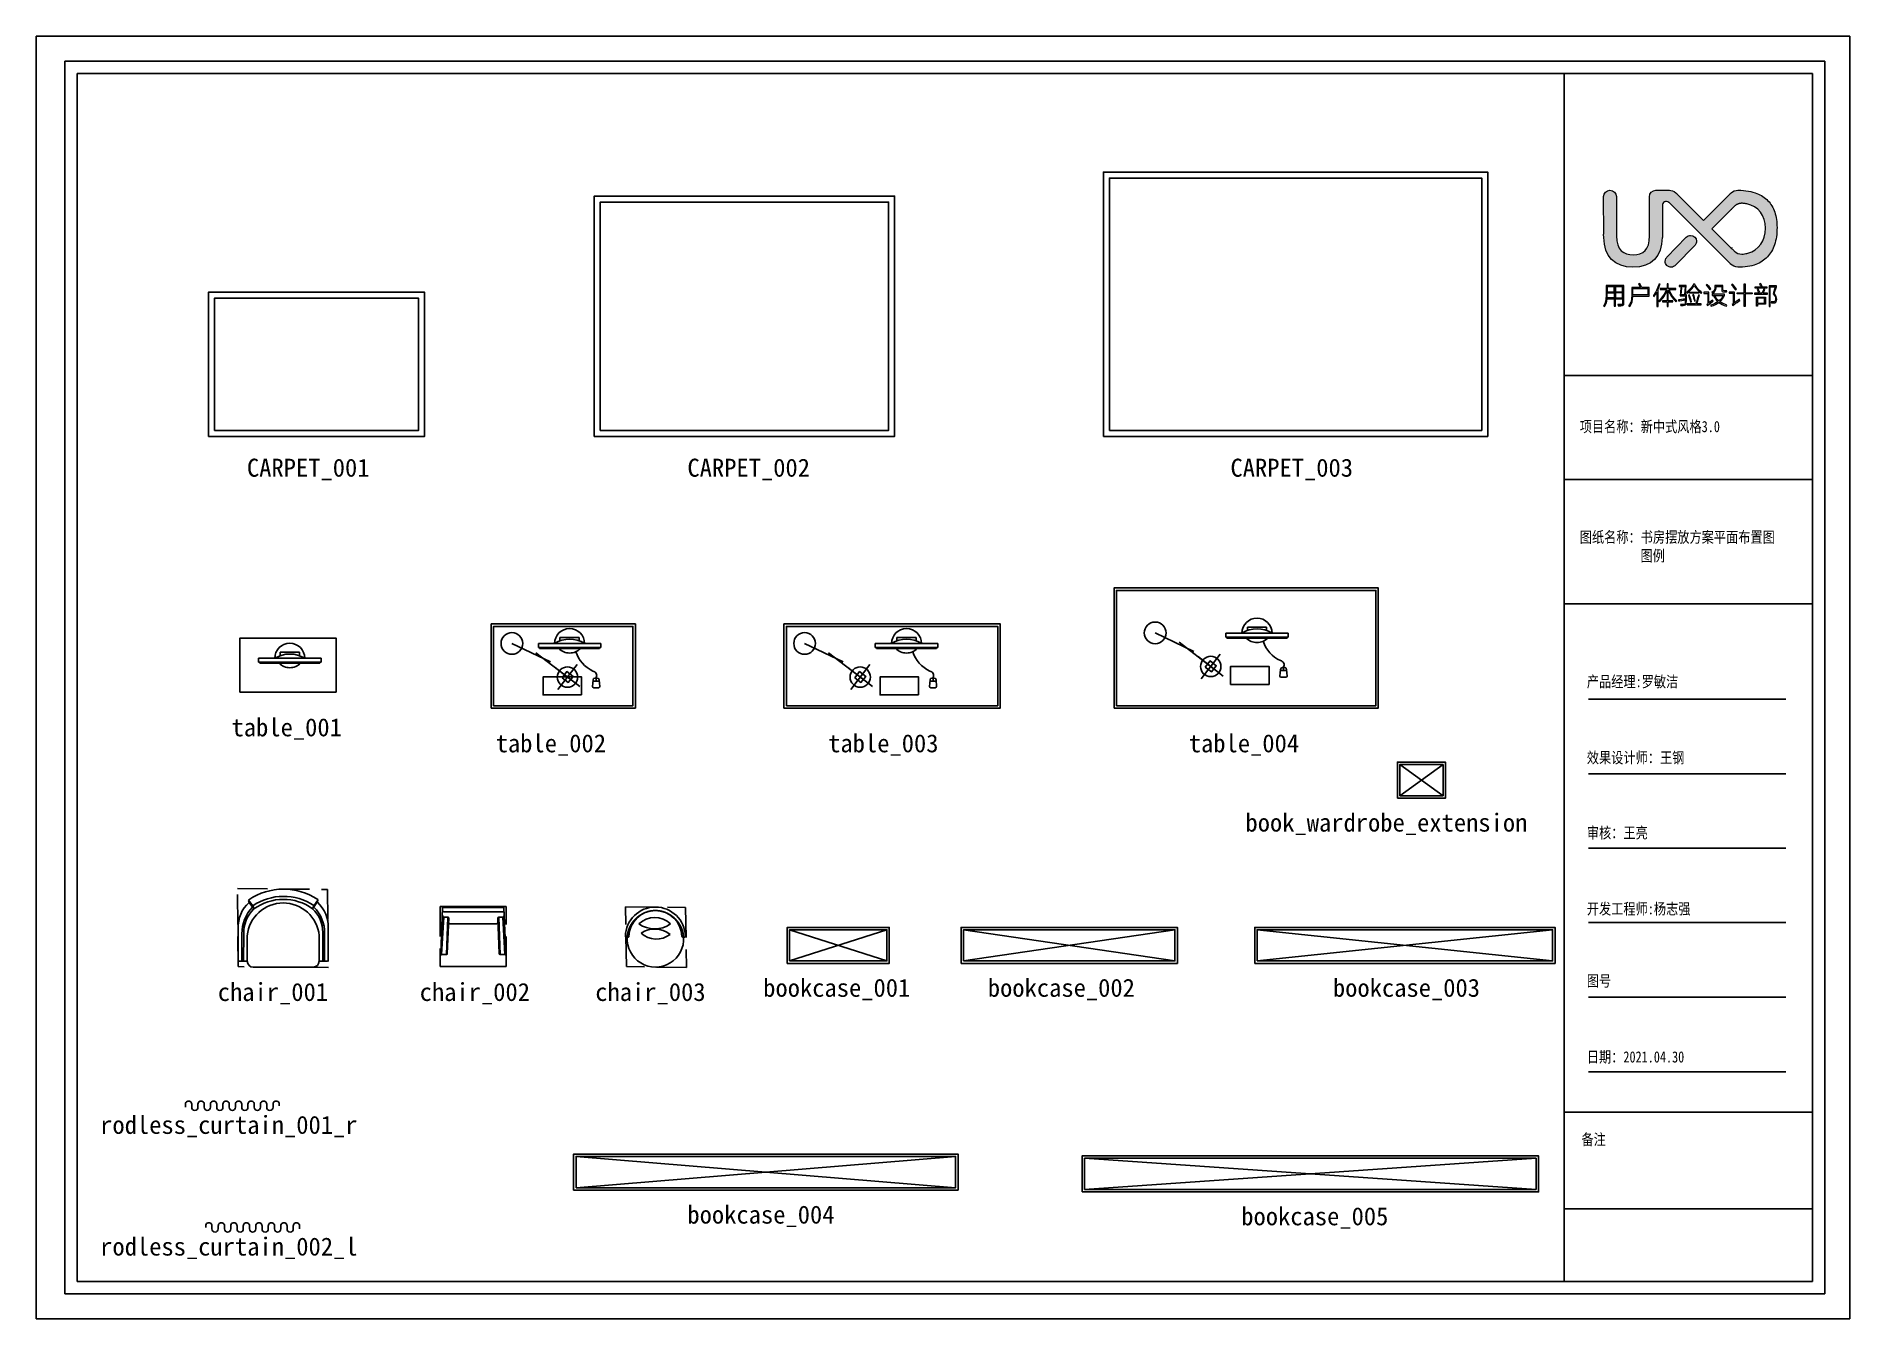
# Model space of a CAD drawing. Extents: x 422240 to 534325, y -8262 to 172635.
# Drawn here: x 466597 to 481695, y 92875 to 103550 of the extents above; entities that cross this region are included whole.
import ezdxf

# ---------------------------------------------------------------- set-up
doc = ezdxf.new("R2010")
doc.units = 0
doc.header["$LTSCALE"] = 1000
doc.header["$MEASUREMENT"] = 0
doc.linetypes.add('DASH', pattern=[0.35, 0.25, -0.1])
doc.linetypes.add('HIDDEN', pattern=[9.525, 6.35, -3.175])
for name, color, linetype in [('_U+56FE_U+5C42 1', 7, 'Continuous'), ('DS-DRAPERY', 32, 'Continuous'), ('PM-家具', 146, 'Continuous'), ('wipess', 8, 'Continuous')]:
    doc.layers.add(name, color=color, linetype=linetype)
doc.styles.get("Standard").update_dxf_attribs({"font": 'gbenor.shx', "bigfont": 'gbcbig.shx'})
doc.styles.add('WJ', font='', dxfattribs={"width": 0.8, "height": 135})
doc.styles.get('WJ').set_extended_font_data('FangSong_GB2312')

msp = doc.modelspace()

# ---------------------------------------------------------------- texts
at = {"char_height": 150, "attachment_point": 1}
for s, insert in [('{\\f@FangSong|b0|i0|c134|p49;CARPET_001}', (468351, 100034)), ('{\\f@FangSong|b0|i0|c134|p49;CARPET_002}', (472018, 100034)), ('{\\f@FangSong|b0|i0|c134|p49;CARPET_003}', (476539, 100034)), ('{\\f@FangSong|b0|i0|c134|p49;table_001}', (468223, 97873)), ('{\\f@FangSong|b0|i0|c134|p49;table_002}', (470422, 97740)), ('{\\f@FangSong|b0|i0|c134|p49;table_003}', (473190, 97740)), ('{\\f@FangSong|b0|i0|c134|p49;table_004}', (476192, 97740)), ('{\\f@FangSong|b0|i0|c134|p49;book_wardrobe_extension}', (476664, 97080)), ('{\\f@FangSong|b0|i0|c134|p49;chair_001}', (468108, 95670)), ('{\\f@FangSong|b0|i0|c134|p49;chair_002}', (469789, 95670)), ('{\\f@FangSong|b0|i0|c134|p49;chair_003}', (471251, 95670)), ('{\\f@FangSong|b0|i0|c134|p49;bookcase_001}', (472649, 95705)), ('{\\f@FangSong|b0|i0|c134|p49;bookcase_002}', (474519, 95705)), ('{\\f@FangSong|b0|i0|c134|p49;bookcase_003}', (477392, 95705)), ('{\\f@FangSong|b0|i0|c134|p49;rodless_curtain_001_r}', (467129, 94564)), ('{\\f@FangSong|b0|i0|c134|p49;bookcase_004}', (472018, 93817)), ('{\\f@FangSong|b0|i0|c134|p49;bookcase_005}', (476629, 93803)), ('{\\f@FangSong|b0|i0|c134|p49;rodless_curtain_002_l}', (467129, 93551))]:
    msp.add_mtext_dynamic_manual_height_columns(s, width=1434.4, gutter_width=1750, heights=[0], dxfattribs=dict(at, insert=insert))

# ---------------------------------------------------------------- blocks, each defined once
blk = doc.blocks.new('block 2')
at = {"layer": '_U+56FE_U+5C42 1'}
h = blk.add_hatch(color=251, dxfattribs=at)
h.dxf.hatch_style = 2
edge = h.paths.add_edge_path()
edge.add_spline(control_points=[(131.71, -136.79), (131.23, -135.36), (130.51, -134.14), (129.57, -133.14), (128.62, -132.13), (127.45, -131.36), (126.05, -130.82), (124.69, -130.3), (122.24, -129.84), (120.24, -129.82), (120.23, -129.82), (120.22, -129.82), (120.21, -129.82), (120.2, -129.82), (120.19, -129.82), (120.19, -129.82), (120.16, -129.82), (120.14, -129.82), (120.11, -129.82), (120.11, -129.82), (120.11, -129.82), (120.11, -129.82), (119.27, -129.85), (118.51, -130.17), (117.92, -130.69), (117.9, -130.71), (117.88, -130.72), (117.87, -130.73), (117.87, -130.73), (117.79, -130.81), (117.79, -130.81), (117.78, -130.82), (117.77, -130.83), (117.76, -130.84), (117.76, -130.84), (109.23, -139.38), (109.23, -139.38), (109.23, -139.38), (100.8, -130.97), (100.8, -130.97), (100.77, -130.93), (100.73, -130.9), (100.69, -130.86), (100.63, -130.79), (100.57, -130.74), (100.51, -130.68), (99.77, -130.03), (98.92, -129.87), (98.41, -129.83), (98.41, -129.83), (98.35, -129.83), (98.35, -129.83), (98.34, -129.83), (98.33, -129.83), (98.32, -129.83), (98.32, -129.83), (98.26, -129.83), (98.26, -129.83), (98.2, -129.83), (98.16, -129.83), (98.16, -129.83), (98.16, -129.83), (98.16, -129.83), (98.16, -129.83), (98.16, -129.83), (94.18, -129.83), (94.18, -129.83), (94.18, -129.83), (94.17, -129.83), (94.17, -129.83), (94.17, -129.83), (94.17, -129.83), (94.16, -129.83), (93.03, -129.83), (92.12, -130.75), (92.12, -131.88), (92.12, -131.88), (92.12, -131.88), (92.12, -131.89), (92.11, -131.95), (92.11, -132.01), (92.11, -132.07), (92.11, -132.07), (92.16, -144.23), (92.16, -144.23), (92.13, -148.72), (90.1, -150.25), (87.03, -150.27), (83.98, -150.21), (81.7, -148.8), (81.7, -144.23), (81.7, -144.23), (81.7, -143.73), (81.7, -143.73), (81.7, -143.73), (81.7, -131.87), (81.7, -131.87), (81.7, -131.85), (81.7, -131.84), (81.7, -131.82), (81.66, -130.72), (80.76, -129.83), (79.65, -129.83), (78.54, -129.83), (77.64, -130.72), (77.61, -131.82), (77.61, -131.84), (77.6, -131.85), (77.6, -131.87), (77.6, -131.87), (77.6, -131.88), (77.6, -131.88), (77.6, -131.88), (77.6, -131.88), (77.6, -131.88), (77.6, -131.88), (77.6, -131.88), (77.6, -131.88), (77.6, -131.88), (77.66, -143.73), (77.66, -143.73), (77.66, -143.73), (77.65, -143.73), (77.65, -143.73), (77.65, -143.73), (77.65, -144.23), (77.65, -144.23), (77.65, -144.36), (77.66, -144.49), (77.66, -144.61), (77.66, -144.61), (77.66, -144.79), (77.66, -144.79), (77.66, -144.79), (77.66, -144.79), (77.66, -144.79), (77.85, -150.67), (81.06, -154.17), (86.92, -154.17), (92.89, -154.17), (95.97, -150.71), (96.19, -144.79), (96.19, -144.79), (96.2, -144.79), (96.2, -144.79), (96.2, -144.79), (96.2, -144.13), (96.2, -144.13), (96.2, -144.13), (96.2, -143.73), (96.2, -143.73), (96.2, -143.73), (96.2, -134.71), (96.2, -134.71), (96.2, -134.71), (96.2, -134.71), (96.2, -134.71), (96.2, -134.7), (96.2, -134.68), (96.2, -134.67), (96.2, -134.18), (96.48, -133.75), (96.89, -133.55), (96.92, -133.53), (96.94, -133.52), (96.96, -133.51), (96.97, -133.51), (96.97, -133.51), (96.97, -133.51), (97.12, -133.44), (97.29, -133.4), (97.48, -133.4), (98.13, -133.4), (98.55, -133.96), (98.55, -133.96), (98.55, -133.96), (117.69, -153.1), (117.69, -153.1), (117.71, -153.11), (117.73, -153.13), (117.75, -153.15), (118.34, -153.74), (119.15, -154.12), (120.04, -154.16), (120.04, -154.16), (120.04, -154.17), (120.04, -154.17), (122.05, -154.2), (124.3, -153.83), (125.75, -153.33), (127.19, -152.82), (128.41, -151.92), (129.4, -150.9), (130.4, -149.88), (131.15, -148.6), (131.67, -147.06), (132.19, -145.51), (132.44, -143.7), (132.44, -141.63), (132.44, -139.83), (132.2, -138.22), (131.71, -136.79)], knot_values=[0, 0, 0, 0, 1, 1, 1, 2, 2, 2, 3, 3, 3, 4, 4, 4, 5, 5, 5, 6, 6, 6, 7, 7, 7, 8, 8, 8, 9, 9, 9, 10, 10, 10, 11, 11, 11, 12, 12, 12, 13, 13, 13, 14, 14, 14, 15, 15, 15, 16, 16, 16, 17, 17, 17, 18, 18, 18, 19, 19, 19, 20, 20, 20, 21, 21, 21, 22, 22, 22, 23, 23, 23, 24, 24, 24, 25, 25, 25, 26, 26, 26, 27, 27, 27, 28, 28, 28, 29, 29, 29, 30, 30, 30, 31, 31, 31, 32, 32, 32, 33, 33, 33, 34, 34, 34, 35, 35, 35, 36, 36, 36, 37, 37, 37, 38, 38, 38, 39, 39, 39, 40, 40, 40, 41, 41, 41, 42, 42, 42, 43, 43, 43, 44, 44, 44, 45, 45, 45, 46, 46, 46, 47, 47, 47, 48, 48, 48, 49, 49, 49, 50, 50, 50, 51, 51, 51, 52, 52, 52, 53, 53, 53, 54, 54, 54, 55, 55, 55, 56, 56, 56, 57, 57, 57, 58, 58, 58, 59, 59, 59, 60, 60, 60, 61, 61, 61, 62, 62, 62, 63, 63, 63, 64, 64, 64, 65, 65, 65, 66, 66, 66, 67, 67, 67, 67], degree=3, periodic=0)
edge = h.paths.add_edge_path()
edge.add_spline(control_points=[(123.21, -149.75), (122.88, -149.83), (122.37, -149.94), (121.72, -150.01), (121.7, -150.01), (121.68, -150.02), (121.66, -150.02), (121.65, -150.02), (121.64, -150.02), (121.62, -150.02), (121.62, -150.02), (121.62, -150.02), (121.62, -150.02), (121.53, -150.03), (121.43, -150.03), (121.33, -150.03), (120.45, -150.03), (119.64, -149.69), (119.03, -149.14), (119.02, -149.14), (119.02, -149.15), (119.02, -149.15), (118.98, -149.12), (118.26, -148.39), (117.99, -148.12), (117.99, -148.12), (117.99, -148.12), (117.99, -148.12), (117.99, -148.12), (111.86, -142), (111.86, -142), (111.86, -142), (118.87, -134.99), (118.87, -134.99), (118.87, -134.99), (118.87, -134.99), (118.87, -134.99), (118.93, -134.94), (118.99, -134.89), (119.05, -134.83), (119.11, -134.78), (119.17, -134.73), (119.23, -134.68), (119.25, -134.66), (119.27, -134.65), (119.3, -134.63), (119.36, -134.59), (119.42, -134.54), (119.48, -134.5), (119.51, -134.49), (119.54, -134.47), (119.57, -134.45), (119.63, -134.41), (119.69, -134.38), (119.76, -134.35), (119.79, -134.33), (119.82, -134.31), (119.86, -134.3), (119.92, -134.27), (119.98, -134.24), (120.04, -134.21), (120.08, -134.2), (120.13, -134.18), (120.17, -134.17), (120.23, -134.14), (120.28, -134.12), (120.34, -134.11), (120.4, -134.09), (120.45, -134.08), (120.5, -134.06), (120.55, -134.05), (120.61, -134.04), (120.66, -134.03), (120.73, -134.01), (120.8, -134), (120.86, -133.99), (120.91, -133.99), (120.95, -133.98), (120.99, -133.98), (121.1, -133.96), (121.22, -133.96), (121.33, -133.96), (121.39, -133.96), (121.45, -133.96), (121.5, -133.96), (121.63, -133.97), (121.76, -133.99), (121.89, -134), (121.92, -134.01), (121.94, -134.01), (121.97, -134.01), (122.04, -134.02), (122.11, -134.03), (122.18, -134.04), (122.31, -134.06), (122.43, -134.08), (122.54, -134.1), (122.57, -134.1), (122.61, -134.11), (122.64, -134.12), (122.72, -134.13), (122.79, -134.14), (122.85, -134.16), (126.62, -134.96), (128.75, -137.77), (128.75, -141.87), (128.75, -145.82), (126.74, -148.77), (123.21, -149.75)], knot_values=[0, 0, 0, 0, 1, 1, 1, 2, 2, 2, 3, 3, 3, 4, 4, 4, 5, 5, 5, 6, 6, 6, 7, 7, 7, 8, 8, 8, 9, 9, 9, 10, 10, 10, 11, 11, 11, 12, 12, 12, 13, 13, 13, 14, 14, 14, 15, 15, 15, 16, 16, 16, 17, 17, 17, 18, 18, 18, 19, 19, 19, 20, 20, 20, 21, 21, 21, 22, 22, 22, 23, 23, 23, 24, 24, 24, 25, 25, 25, 26, 26, 26, 27, 27, 27, 28, 28, 28, 29, 29, 29, 30, 30, 30, 31, 31, 31, 32, 32, 32, 33, 33, 33, 34, 34, 34, 35, 35, 35, 36, 36, 36, 36], degree=3, periodic=0)
h = blk.add_hatch(color=251, dxfattribs=at)
h.dxf.hatch_style = 2
edge = h.paths.add_edge_path()
edge.add_spline(control_points=[(118.18, -136.02), (118.19, -136.01), (118.19, -136), (118.2, -135.99), (118.2, -135.99), (118.17, -136.01), (118.17, -136.01), (118.18, -136.01), (118.18, -136.02), (118.18, -136.02)], knot_values=[0, 0, 0, 0, 1, 1, 1, 2, 2, 2, 3, 3, 3, 3], degree=3, periodic=0)
h = blk.add_hatch(color=251, dxfattribs=at)
h.dxf.hatch_style = 2
edge = h.paths.add_edge_path()
edge.add_spline(control_points=[(118.17, -147.98), (118.17, -147.98), (118.2, -148.01), (118.2, -148.01), (118.19, -148), (118.19, -147.99), (118.18, -147.97), (118.18, -147.98), (118.18, -147.98), (118.17, -147.98)], knot_values=[0, 0, 0, 0, 1, 1, 1, 2, 2, 2, 3, 3, 3, 3], degree=3, periodic=0)
at = {"layer": '_U+56FE_U+5C42 1', "lineweight": 0}
for points, knots in [([(131.71, -136.79), (131.23, -135.36), (130.51, -134.14), (129.57, -133.14), (128.62, -132.13), (127.45, -131.36), (126.05, -130.82), (124.69, -130.3), (122.24, -129.84), (120.24, -129.82), (120.23, -129.82), (120.22, -129.82), (120.21, -129.82), (120.2, -129.82), (120.19, -129.82), (120.19, -129.82), (120.16, -129.82), (120.14, -129.82), (120.11, -129.82), (120.11, -129.82), (120.11, -129.82), (120.11, -129.82), (119.27, -129.85), (118.51, -130.17), (117.92, -130.69), (117.9, -130.71), (117.88, -130.72), (117.87, -130.73), (117.87, -130.73), (117.79, -130.81), (117.79, -130.81), (117.78, -130.82), (117.77, -130.83), (117.76, -130.84), (117.76, -130.84), (109.23, -139.38), (109.23, -139.38), (109.23, -139.38), (100.8, -130.97), (100.8, -130.97), (100.77, -130.93), (100.73, -130.9), (100.69, -130.86), (100.63, -130.79), (100.57, -130.74), (100.51, -130.68), (99.77, -130.03), (98.92, -129.87), (98.41, -129.83), (98.41, -129.83), (98.35, -129.83), (98.35, -129.83), (98.34, -129.83), (98.33, -129.83), (98.32, -129.83), (98.32, -129.83), (98.26, -129.83), (98.26, -129.83), (98.2, -129.83), (98.16, -129.83), (98.16, -129.83), (98.16, -129.83), (98.16, -129.83), (98.16, -129.83), (98.16, -129.83), (94.18, -129.83), (94.18, -129.83), (94.18, -129.83), (94.17, -129.83), (94.17, -129.83), (94.17, -129.83), (94.17, -129.83), (94.16, -129.83), (93.03, -129.83), (92.12, -130.75), (92.12, -131.88), (92.12, -131.88), (92.12, -131.88), (92.12, -131.89), (92.11, -131.95), (92.11, -132.01), (92.11, -132.07), (92.11, -132.07), (92.16, -144.23), (92.16, -144.23), (92.13, -148.72), (90.1, -150.25), (87.03, -150.27), (83.98, -150.21), (81.7, -148.8), (81.7, -144.23), (81.7, -144.23), (81.7, -143.73), (81.7, -143.73), (81.7, -143.73), (81.7, -131.87), (81.7, -131.87), (81.7, -131.85), (81.7, -131.84), (81.7, -131.82), (81.66, -130.72), (80.76, -129.83), (79.65, -129.83), (78.54, -129.83), (77.64, -130.72), (77.61, -131.82), (77.61, -131.84), (77.6, -131.85), (77.6, -131.87), (77.6, -131.87), (77.6, -131.88), (77.6, -131.88), (77.6, -131.88), (77.6, -131.88), (77.6, -131.88), (77.6, -131.88), (77.6, -131.88), (77.6, -131.88), (77.6, -131.88), (77.66, -143.73), (77.66, -143.73), (77.66, -143.73), (77.65, -143.73), (77.65, -143.73), (77.65, -143.73), (77.65, -144.23), (77.65, -144.23), (77.65, -144.36), (77.66, -144.49), (77.66, -144.61), (77.66, -144.61), (77.66, -144.79), (77.66, -144.79), (77.66, -144.79), (77.66, -144.79), (77.66, -144.79), (77.85, -150.67), (81.06, -154.17), (86.92, -154.17), (92.89, -154.17), (95.97, -150.71), (96.19, -144.79), (96.19, -144.79), (96.2, -144.79), (96.2, -144.79), (96.2, -144.79), (96.2, -144.13), (96.2, -144.13), (96.2, -144.13), (96.2, -143.73), (96.2, -143.73), (96.2, -143.73), (96.2, -134.71), (96.2, -134.71), (96.2, -134.71), (96.2, -134.71), (96.2, -134.71), (96.2, -134.7), (96.2, -134.68), (96.2, -134.67), (96.2, -134.18), (96.48, -133.75), (96.89, -133.55), (96.92, -133.53), (96.94, -133.52), (96.96, -133.51), (96.97, -133.51), (96.97, -133.51), (96.97, -133.51), (97.12, -133.44), (97.29, -133.4), (97.48, -133.4), (98.13, -133.4), (98.55, -133.96), (98.55, -133.96), (98.55, -133.96), (117.69, -153.1), (117.69, -153.1), (117.71, -153.11), (117.73, -153.13), (117.75, -153.15), (118.34, -153.74), (119.15, -154.12), (120.04, -154.16), (120.04, -154.16), (120.04, -154.17), (120.04, -154.17), (122.05, -154.2), (124.3, -153.83), (125.75, -153.33), (127.19, -152.82), (128.41, -151.92), (129.4, -150.9), (130.4, -149.88), (131.15, -148.6), (131.67, -147.06), (132.19, -145.51), (132.44, -143.7), (132.44, -141.63), (132.44, -139.83), (132.2, -138.22), (131.71, -136.79)], [0, 0, 0, 0, 1, 1, 1, 2, 2, 2, 3, 3, 3, 4, 4, 4, 5, 5, 5, 6, 6, 6, 7, 7, 7, 8, 8, 8, 9, 9, 9, 10, 10, 10, 11, 11, 11, 12, 12, 12, 13, 13, 13, 14, 14, 14, 15, 15, 15, 16, 16, 16, 17, 17, 17, 18, 18, 18, 19, 19, 19, 20, 20, 20, 21, 21, 21, 22, 22, 22, 23, 23, 23, 24, 24, 24, 25, 25, 25, 26, 26, 26, 27, 27, 27, 28, 28, 28, 29, 29, 29, 30, 30, 30, 31, 31, 31, 32, 32, 32, 33, 33, 33, 34, 34, 34, 35, 35, 35, 36, 36, 36, 37, 37, 37, 38, 38, 38, 39, 39, 39, 40, 40, 40, 41, 41, 41, 42, 42, 42, 43, 43, 43, 44, 44, 44, 45, 45, 45, 46, 46, 46, 47, 47, 47, 48, 48, 48, 49, 49, 49, 50, 50, 50, 51, 51, 51, 52, 52, 52, 53, 53, 53, 54, 54, 54, 55, 55, 55, 56, 56, 56, 57, 57, 57, 58, 58, 58, 59, 59, 59, 60, 60, 60, 61, 61, 61, 62, 62, 62, 63, 63, 63, 64, 64, 64, 65, 65, 65, 66, 66, 66, 67, 67, 67, 67]), ([(123.21, -149.75), (122.88, -149.83), (122.37, -149.94), (121.72, -150.01), (121.7, -150.01), (121.68, -150.02), (121.66, -150.02), (121.65, -150.02), (121.64, -150.02), (121.62, -150.02), (121.62, -150.02), (121.62, -150.02), (121.62, -150.02), (121.53, -150.03), (121.43, -150.03), (121.33, -150.03), (120.45, -150.03), (119.64, -149.69), (119.03, -149.14), (119.02, -149.14), (119.02, -149.15), (119.02, -149.15), (118.98, -149.12), (118.26, -148.39), (117.99, -148.12), (117.99, -148.12), (117.99, -148.12), (117.99, -148.12), (117.99, -148.12), (111.86, -142), (111.86, -142), (111.86, -142), (118.87, -134.99), (118.87, -134.99), (118.87, -134.99), (118.87, -134.99), (118.87, -134.99), (118.93, -134.94), (118.99, -134.89), (119.05, -134.83), (119.11, -134.78), (119.17, -134.73), (119.23, -134.68), (119.25, -134.66), (119.27, -134.65), (119.3, -134.63), (119.36, -134.59), (119.42, -134.54), (119.48, -134.5), (119.51, -134.49), (119.54, -134.47), (119.57, -134.45), (119.63, -134.41), (119.69, -134.38), (119.76, -134.35), (119.79, -134.33), (119.82, -134.31), (119.86, -134.3), (119.92, -134.27), (119.98, -134.24), (120.04, -134.21), (120.08, -134.2), (120.13, -134.18), (120.17, -134.17), (120.23, -134.14), (120.28, -134.12), (120.34, -134.11), (120.4, -134.09), (120.45, -134.08), (120.5, -134.06), (120.55, -134.05), (120.61, -134.04), (120.66, -134.03), (120.73, -134.01), (120.8, -134), (120.86, -133.99), (120.91, -133.99), (120.95, -133.98), (120.99, -133.98), (121.1, -133.96), (121.22, -133.96), (121.33, -133.96), (121.39, -133.96), (121.45, -133.96), (121.5, -133.96), (121.63, -133.97), (121.76, -133.99), (121.89, -134), (121.92, -134.01), (121.94, -134.01), (121.97, -134.01), (122.04, -134.02), (122.11, -134.03), (122.18, -134.04), (122.31, -134.06), (122.43, -134.08), (122.54, -134.1), (122.57, -134.1), (122.61, -134.11), (122.64, -134.12), (122.72, -134.13), (122.79, -134.14), (122.85, -134.16), (126.62, -134.96), (128.75, -137.77), (128.75, -141.87), (128.75, -145.82), (126.74, -148.77), (123.21, -149.75)], [0, 0, 0, 0, 1, 1, 1, 2, 2, 2, 3, 3, 3, 4, 4, 4, 5, 5, 5, 6, 6, 6, 7, 7, 7, 8, 8, 8, 9, 9, 9, 10, 10, 10, 11, 11, 11, 12, 12, 12, 13, 13, 13, 14, 14, 14, 15, 15, 15, 16, 16, 16, 17, 17, 17, 18, 18, 18, 19, 19, 19, 20, 20, 20, 21, 21, 21, 22, 22, 22, 23, 23, 23, 24, 24, 24, 25, 25, 25, 26, 26, 26, 27, 27, 27, 28, 28, 28, 29, 29, 29, 30, 30, 30, 31, 31, 31, 32, 32, 32, 33, 33, 33, 34, 34, 34, 35, 35, 35, 36, 36, 36, 36]), ([(118.18, -136.02), (118.19, -136.01), (118.19, -136), (118.2, -135.99), (118.2, -135.99), (118.17, -136.01), (118.17, -136.01), (118.18, -136.01), (118.18, -136.02), (118.18, -136.02)], [0, 0, 0, 0, 1, 1, 1, 2, 2, 2, 3, 3, 3, 3]), ([(118.17, -147.98), (118.17, -147.98), (118.2, -148.01), (118.2, -148.01), (118.19, -148), (118.19, -147.99), (118.18, -147.97), (118.18, -147.98), (118.18, -147.98), (118.17, -147.98)], [0, 0, 0, 0, 1, 1, 1, 2, 2, 2, 3, 3, 3, 3])]:
    blk.add_open_spline(points, degree=3, knots=knots, dxfattribs=at)
blk = doc.blocks.new('block 3')
at = {"layer": '_U+56FE_U+5C42 1'}
h = blk.add_hatch(color=251, dxfattribs=at)
h.dxf.hatch_style = 2
edge = h.paths.add_edge_path()
edge.add_spline(control_points=[(83, -165.97), (83.54, -165.97), (83.64, -165.85), (83.64, -165.39), (83.64, -165.39), (83.64, -164.17), (83.64, -164.17), (83.64, -164.17), (81.39, -164.17), (81.39, -164.17), (81.39, -164.17), (81.39, -166.43), (81.39, -166.43), (81.39, -166.43), (81.02, -166.43), (81.02, -166.43), (81.02, -166.43), (81.02, -164.17), (81.02, -164.17), (81.02, -164.17), (78.75, -164.17), (78.75, -164.17), (78.69, -165.15), (78.46, -165.75), (77.94, -166.61), (77.94, -166.61), (77.58, -166.43), (77.58, -166.43), (78.29, -165.35), (78.4, -164.82), (78.4, -163.1), (78.4, -163.1), (78.4, -159.99), (78.4, -159.99), (78.4, -159.99), (84.02, -159.99), (84.02, -159.99), (84.02, -159.99), (84.02, -165.51), (84.02, -165.51), (84.02, -166.15), (83.82, -166.34), (83.12, -166.34), (83.12, -166.34), (82.23, -166.34), (82.23, -166.34), (82.23, -166.34), (82.17, -165.97), (82.17, -165.97), (82.17, -165.97), (83, -165.97), (83, -165.97)], knot_values=[0, 0, 0, 0, 1, 1, 1, 2, 2, 2, 3, 3, 3, 4, 4, 4, 5, 5, 5, 6, 6, 6, 7, 7, 7, 8, 8, 8, 9, 9, 9, 10, 10, 10, 11, 11, 11, 12, 12, 12, 13, 13, 13, 14, 14, 14, 15, 15, 15, 16, 16, 16, 17, 17, 17, 17], degree=3, periodic=0)
edge = h.paths.add_edge_path()
edge.add_spline(control_points=[(78.78, -163.81), (78.78, -163.81), (81.02, -163.81), (81.02, -163.81), (81.02, -163.81), (81.02, -162.3), (81.02, -162.3), (81.02, -162.3), (78.78, -162.3), (78.78, -162.3), (78.78, -162.3), (78.78, -163.23), (78.78, -163.23), (78.78, -163.43), (78.78, -163.63), (78.78, -163.81)], knot_values=[0, 0, 0, 0, 1, 1, 1, 2, 2, 2, 3, 3, 3, 4, 4, 4, 5, 5, 5, 5], degree=3, periodic=0)
h.paths.add_polyline_path([(78.78, -161.94), (81.02, -161.94), (81.02, -160.36), (78.78, -160.36)])
h.paths.add_polyline_path([(81.39, -160.36), (81.39, -161.94), (83.64, -161.94), (83.64, -160.36)])
h.paths.add_polyline_path([(81.39, -163.81), (83.64, -163.81), (83.64, -162.3), (81.39, -162.3)])
h = blk.add_hatch(color=251, dxfattribs=at)
h.dxf.hatch_style = 2
edge = h.paths.add_edge_path()
edge.add_spline(control_points=[(89.72, -160.53), (89.72, -160.53), (92, -160.53), (92, -160.53), (92, -160.53), (92, -163.29), (92, -163.29), (92, -163.29), (86.89, -163.29), (86.89, -163.29), (86.83, -164.83), (86.58, -165.54), (85.88, -166.56), (85.88, -166.56), (85.51, -166.36), (85.51, -166.36), (86.33, -165.24), (86.52, -164.54), (86.52, -162.49), (86.52, -162.49), (86.52, -160.53), (86.52, -160.53), (86.52, -160.53), (89.26, -160.53), (89.26, -160.53), (89.26, -160.53), (88.66, -159.41), (88.66, -159.41), (88.66, -159.41), (89.06, -159.28), (89.06, -159.28), (89.06, -159.28), (89.72, -160.53), (89.72, -160.53)], knot_values=[0, 0, 0, 0, 1, 1, 1, 2, 2, 2, 3, 3, 3, 4, 4, 4, 5, 5, 5, 6, 6, 6, 7, 7, 7, 8, 8, 8, 9, 9, 9, 10, 10, 10, 11, 11, 11, 11], degree=3, periodic=0)
edge = h.paths.add_edge_path()
edge.add_spline(control_points=[(86.9, -162.92), (86.9, -162.92), (91.62, -162.92), (91.62, -162.92), (91.62, -162.92), (91.62, -160.88), (91.62, -160.88), (91.62, -160.88), (86.9, -160.88), (86.9, -160.88), (86.9, -160.88), (86.9, -162.41), (86.9, -162.41), (86.9, -162.6), (86.9, -162.76), (86.9, -162.92)], knot_values=[0, 0, 0, 0, 1, 1, 1, 2, 2, 2, 3, 3, 3, 4, 4, 4, 5, 5, 5, 5], degree=3, periodic=0)
h = blk.add_hatch(color=251, dxfattribs=at)
h.dxf.hatch_style = 2
edge = h.paths.add_edge_path()
edge.add_spline(control_points=[(94.47, -162.05), (94.18, -162.6), (93.86, -163.11), (93.52, -163.54), (93.52, -163.54), (93.36, -163.13), (93.36, -163.13), (94.04, -162.23), (94.71, -160.85), (95.12, -159.48), (95.12, -159.48), (95.49, -159.54), (95.49, -159.54), (95.31, -160.15), (95.1, -160.75), (94.84, -161.31), (94.84, -161.31), (94.84, -166.53), (94.84, -166.53), (94.84, -166.53), (94.47, -166.53), (94.47, -166.53), (94.47, -166.53), (94.47, -162.05), (94.47, -162.05)], knot_values=[0, 0, 0, 0, 1, 1, 1, 2, 2, 2, 3, 3, 3, 4, 4, 4, 5, 5, 5, 6, 6, 6, 7, 7, 7, 8, 8, 8, 8], degree=3, periodic=0)
edge = h.paths.add_edge_path()
edge.add_spline(control_points=[(97.71, -165.11), (97.71, -165.11), (96.23, -165.11), (96.23, -165.11), (96.23, -165.11), (96.23, -164.76), (96.23, -164.76), (96.23, -164.76), (97.71, -164.76), (97.71, -164.76), (97.71, -164.76), (97.71, -161.48), (97.71, -161.48), (97.2, -162.84), (96.44, -163.98), (95.27, -165.12), (95.27, -165.12), (95.05, -164.79), (95.05, -164.79), (96.19, -163.73), (96.94, -162.61), (97.47, -161.25), (97.47, -161.25), (95.46, -161.25), (95.46, -161.25), (95.46, -161.25), (95.46, -160.88), (95.46, -160.88), (95.46, -160.88), (97.71, -160.88), (97.71, -160.88), (97.71, -160.88), (97.71, -159.41), (97.71, -159.41), (97.71, -159.41), (98.08, -159.41), (98.08, -159.41), (98.08, -159.41), (98.08, -160.88), (98.08, -160.88), (98.08, -160.88), (100.51, -160.88), (100.51, -160.88), (100.51, -160.88), (100.51, -161.25), (100.51, -161.25), (100.51, -161.25), (98.33, -161.25), (98.33, -161.25), (98.85, -162.61), (99.71, -163.83), (100.79, -164.77), (100.79, -164.77), (100.51, -165.11), (100.51, -165.11), (99.43, -164.11), (98.57, -162.78), (98.08, -161.41), (98.08, -161.41), (98.08, -164.76), (98.08, -164.76), (98.08, -164.76), (99.54, -164.76), (99.54, -164.76), (99.54, -164.76), (99.54, -165.11), (99.54, -165.11), (99.54, -165.11), (98.08, -165.11), (98.08, -165.11), (98.08, -165.11), (98.08, -166.58), (98.08, -166.58), (98.08, -166.58), (97.71, -166.58), (97.71, -166.58), (97.71, -166.58), (97.71, -165.11), (97.71, -165.11)], knot_values=[0, 0, 0, 0, 1, 1, 1, 2, 2, 2, 3, 3, 3, 4, 4, 4, 5, 5, 5, 6, 6, 6, 7, 7, 7, 8, 8, 8, 9, 9, 9, 10, 10, 10, 11, 11, 11, 12, 12, 12, 13, 13, 13, 14, 14, 14, 15, 15, 15, 16, 16, 16, 17, 17, 17, 18, 18, 18, 19, 19, 19, 20, 20, 20, 21, 21, 21, 22, 22, 22, 23, 23, 23, 24, 24, 24, 25, 25, 25, 26, 26, 26, 26], degree=3, periodic=0)
h = blk.add_hatch(color=251, dxfattribs=at)
h.dxf.hatch_style = 2
edge = h.paths.add_edge_path()
edge.add_spline(control_points=[(101.34, -164.82), (101.34, -164.82), (101.32, -164.49), (101.32, -164.49), (101.56, -164.45), (103.02, -164.21), (103.22, -164.17), (103.22, -164.17), (103.23, -164.49), (103.23, -164.49), (103.06, -164.52), (101.57, -164.78), (101.34, -164.82)], knot_values=[0, 0, 0, 0, 1, 1, 1, 2, 2, 2, 3, 3, 3, 4, 4, 4, 4], degree=3, periodic=0)
edge = h.paths.add_edge_path()
edge.add_spline(control_points=[(102.68, -165.94), (103.28, -165.94), (103.43, -165.82), (103.44, -165.31), (103.44, -165.31), (103.53, -163.22), (103.53, -163.22), (103.53, -163.22), (101.85, -163.22), (101.85, -163.22), (101.85, -163.22), (102.03, -160.68), (102.03, -160.68), (102.03, -160.68), (102.35, -160.68), (102.35, -160.68), (102.35, -160.68), (102.19, -162.91), (102.19, -162.91), (102.19, -162.91), (103.18, -162.91), (103.18, -162.91), (103.18, -162.91), (103.37, -160.25), (103.37, -160.25), (103.37, -160.25), (101.5, -160.25), (101.5, -160.25), (101.5, -160.25), (101.5, -159.92), (101.5, -159.92), (101.5, -159.92), (103.7, -159.92), (103.7, -159.92), (103.7, -159.92), (103.51, -162.91), (103.51, -162.91), (103.51, -162.91), (103.86, -162.91), (103.86, -162.91), (103.84, -163.5), (103.8, -164.65), (103.76, -165.42), (103.73, -166.08), (103.52, -166.24), (102.77, -166.24), (102.77, -166.24), (102.01, -166.24), (102.01, -166.24), (102.01, -166.24), (101.96, -165.94), (101.96, -165.94), (101.96, -165.94), (102.68, -165.94), (102.68, -165.94)], knot_values=[0, 0, 0, 0, 1, 1, 1, 2, 2, 2, 3, 3, 3, 4, 4, 4, 5, 5, 5, 6, 6, 6, 7, 7, 7, 8, 8, 8, 9, 9, 9, 10, 10, 10, 11, 11, 11, 12, 12, 12, 13, 13, 13, 14, 14, 14, 15, 15, 15, 16, 16, 16, 17, 17, 17, 18, 18, 18, 18], degree=3, periodic=0)
edge = h.paths.add_edge_path()
edge.add_spline(control_points=[(106.27, -159.92), (105.72, -160.86), (105.01, -161.69), (104.02, -162.43), (104.02, -162.43), (103.8, -162.15), (103.8, -162.15), (104.82, -161.39), (105.56, -160.52), (106.05, -159.54), (106.05, -159.54), (106.49, -159.54), (106.49, -159.54), (106.98, -160.56), (107.73, -161.42), (108.73, -162.15), (108.73, -162.15), (108.51, -162.43), (108.51, -162.43), (107.53, -161.7), (106.82, -160.87), (106.27, -159.92)], knot_values=[0, 0, 0, 0, 1, 1, 1, 2, 2, 2, 3, 3, 3, 4, 4, 4, 5, 5, 5, 6, 6, 6, 7, 7, 7, 7], degree=3, periodic=0)
edge = h.paths.add_edge_path()
edge.add_spline(control_points=[(107.05, -165.73), (107.05, -165.73), (108.51, -165.73), (108.51, -165.73), (108.51, -165.73), (108.51, -166.09), (108.51, -166.09), (108.51, -166.09), (104.02, -166.09), (104.02, -166.09), (104.02, -166.09), (104.02, -165.73), (104.02, -165.73), (104.02, -165.73), (106.71, -165.73), (106.71, -165.73), (107.02, -164.91), (107.43, -163.69), (107.68, -162.86), (107.68, -162.86), (107.99, -162.96), (107.99, -162.96), (107.74, -163.72), (107.34, -164.95), (107.05, -165.73)], knot_values=[0, 0, 0, 0, 1, 1, 1, 2, 2, 2, 3, 3, 3, 4, 4, 4, 5, 5, 5, 6, 6, 6, 7, 7, 7, 8, 8, 8, 8], degree=3, periodic=0)
edge = h.paths.add_edge_path()
edge.add_spline(control_points=[(104.48, -162.95), (104.48, -162.95), (104.77, -162.86), (104.77, -162.86), (104.94, -163.41), (105.26, -164.5), (105.4, -165.08), (105.4, -165.08), (105.1, -165.17), (105.1, -165.17), (104.95, -164.58), (104.64, -163.49), (104.48, -162.95)], knot_values=[0, 0, 0, 0, 1, 1, 1, 2, 2, 2, 3, 3, 3, 4, 4, 4, 4], degree=3, periodic=0)
h.paths.add_polyline_path([(104.77, -162.37), (104.77, -162.02), (107.77, -162.02), (107.77, -162.37)])
edge = h.paths.add_edge_path()
edge.add_spline(control_points=[(105.77, -162.86), (105.77, -162.86), (106.08, -162.78), (106.08, -162.78), (106.24, -163.27), (106.51, -164.28), (106.63, -164.82), (106.63, -164.82), (106.33, -164.9), (106.33, -164.9), (106.2, -164.36), (105.94, -163.37), (105.77, -162.86)], knot_values=[0, 0, 0, 0, 1, 1, 1, 2, 2, 2, 3, 3, 3, 4, 4, 4, 4], degree=3, periodic=0)
h = blk.add_hatch(color=251, dxfattribs=at)
h.dxf.hatch_style = 2
edge = h.paths.add_edge_path()
edge.add_spline(control_points=[(110.49, -166.28), (110.49, -166.28), (110.24, -166), (110.24, -166), (110.54, -165.85), (110.54, -165.7), (110.54, -165.54), (110.54, -165.54), (110.54, -162.45), (110.54, -162.45), (110.54, -162.45), (109.34, -162.45), (109.34, -162.45), (109.34, -162.45), (109.34, -162.09), (109.34, -162.09), (109.34, -162.09), (110.92, -162.09), (110.92, -162.09), (110.92, -162.09), (110.92, -165.47), (110.92, -165.47), (110.92, -165.47), (112.07, -164.56), (112.07, -164.56), (112.07, -164.56), (112.23, -164.9), (112.23, -164.9), (112.05, -165.03), (111.18, -165.72), (110.49, -166.28)], knot_values=[0, 0, 0, 0, 1, 1, 1, 2, 2, 2, 3, 3, 3, 4, 4, 4, 5, 5, 5, 6, 6, 6, 7, 7, 7, 8, 8, 8, 9, 9, 9, 10, 10, 10, 10], degree=3, periodic=0)
edge = h.paths.add_edge_path()
edge.add_spline(control_points=[(110.04, -159.82), (110.04, -159.82), (110.34, -159.58), (110.34, -159.58), (110.65, -159.93), (111.26, -160.64), (111.57, -161.03), (111.57, -161.03), (111.24, -161.29), (111.24, -161.29), (110.95, -160.91), (110.35, -160.18), (110.04, -159.82)], knot_values=[0, 0, 0, 0, 1, 1, 1, 2, 2, 2, 3, 3, 3, 4, 4, 4, 4], degree=3, periodic=0)
edge = h.paths.add_edge_path()
edge.add_spline(control_points=[(115.81, -162.73), (115.81, -162.73), (115.81, -163.07), (115.81, -163.07), (115.53, -163.84), (115.07, -164.5), (114.38, -165.07), (114.95, -165.47), (115.68, -165.81), (116.59, -166.12), (116.59, -166.12), (116.43, -166.49), (116.43, -166.49), (115.48, -166.14), (114.71, -165.75), (114.08, -165.3), (113.45, -165.75), (112.65, -166.15), (111.65, -166.52), (111.65, -166.52), (111.44, -166.17), (111.44, -166.17), (112.4, -165.84), (113.17, -165.47), (113.77, -165.06), (113.14, -164.53), (112.69, -163.93), (112.38, -163.22), (112.38, -163.22), (112.63, -163.07), (112.63, -163.07), (112.63, -163.07), (111.93, -163.07), (111.93, -163.07), (111.93, -163.07), (111.93, -162.73), (111.93, -162.73), (111.93, -162.73), (115.81, -162.73), (115.81, -162.73)], knot_values=[0, 0, 0, 0, 1, 1, 1, 2, 2, 2, 3, 3, 3, 4, 4, 4, 5, 5, 5, 6, 6, 6, 7, 7, 7, 8, 8, 8, 9, 9, 9, 10, 10, 10, 11, 11, 11, 12, 12, 12, 13, 13, 13, 13], degree=3, periodic=0)
edge = h.paths.add_edge_path()
edge.add_spline(control_points=[(115.68, -161.98), (115.16, -162), (114.97, -161.86), (114.97, -161.37), (114.97, -161.37), (114.97, -160.29), (114.97, -160.29), (114.97, -160.29), (113.18, -160.29), (113.18, -160.29), (113.18, -160.29), (113.18, -160.83), (113.18, -160.83), (113.18, -161.4), (112.88, -161.95), (112.09, -162.45), (112.09, -162.45), (111.83, -162.18), (111.83, -162.18), (112.59, -161.69), (112.82, -161.27), (112.82, -160.67), (112.82, -160.67), (112.82, -159.95), (112.82, -159.95), (112.82, -159.95), (115.34, -159.95), (115.34, -159.95), (115.34, -159.95), (115.34, -161.21), (115.34, -161.21), (115.34, -161.56), (115.46, -161.63), (115.84, -161.63), (115.84, -161.63), (116.56, -161.63), (116.56, -161.63), (116.56, -161.63), (116.52, -161.98), (116.52, -161.98), (116.52, -161.98), (115.68, -161.98), (115.68, -161.98)], knot_values=[0, 0, 0, 0, 1, 1, 1, 2, 2, 2, 3, 3, 3, 4, 4, 4, 5, 5, 5, 6, 6, 6, 7, 7, 7, 8, 8, 8, 9, 9, 9, 10, 10, 10, 11, 11, 11, 12, 12, 12, 13, 13, 13, 14, 14, 14, 14], degree=3, periodic=0)
edge = h.paths.add_edge_path()
edge.add_spline(control_points=[(114.07, -164.84), (114.73, -164.33), (115.15, -163.74), (115.4, -163.07), (115.4, -163.07), (112.72, -163.07), (112.72, -163.07), (113.03, -163.77), (113.46, -164.35), (114.07, -164.84)], knot_values=[0, 0, 0, 0, 1, 1, 1, 2, 2, 2, 3, 3, 3, 3], degree=3, periodic=0)
h = blk.add_hatch(color=251, dxfattribs=at)
h.dxf.hatch_style = 2
edge = h.paths.add_edge_path()
edge.add_spline(control_points=[(118.53, -166.25), (118.53, -166.25), (118.29, -165.98), (118.29, -165.98), (118.6, -165.82), (118.6, -165.68), (118.6, -165.51), (118.6, -165.51), (118.6, -162.4), (118.6, -162.4), (118.6, -162.4), (117.32, -162.4), (117.32, -162.4), (117.32, -162.4), (117.32, -162.02), (117.32, -162.02), (117.32, -162.02), (118.98, -162.02), (118.98, -162.02), (118.98, -162.02), (118.98, -165.45), (118.98, -165.45), (118.98, -165.45), (120.54, -164.27), (120.54, -164.27), (120.54, -164.27), (120.67, -164.64), (120.67, -164.64), (120.42, -164.82), (119.3, -165.62), (118.53, -166.25)], knot_values=[0, 0, 0, 0, 1, 1, 1, 2, 2, 2, 3, 3, 3, 4, 4, 4, 5, 5, 5, 6, 6, 6, 7, 7, 7, 8, 8, 8, 9, 9, 9, 10, 10, 10, 10], degree=3, periodic=0)
edge = h.paths.add_edge_path()
edge.add_spline(control_points=[(118.07, -159.74), (118.07, -159.74), (118.37, -159.51), (118.37, -159.51), (118.7, -159.89), (119.34, -160.69), (119.64, -161.07), (119.64, -161.07), (119.32, -161.31), (119.32, -161.31), (119.03, -160.95), (118.4, -160.13), (118.07, -159.74)], knot_values=[0, 0, 0, 0, 1, 1, 1, 2, 2, 2, 3, 3, 3, 4, 4, 4, 4], degree=3, periodic=0)
h.paths.add_polyline_path([(122.02, -162.59), (119.84, -162.59), (119.84, -162.21), (122.02, -162.21), (122.02, -159.41), (122.4, -159.41), (122.4, -162.21), (124.6, -162.21), (124.6, -162.59), (122.4, -162.59), (122.4, -166.56), (122.02, -166.56)])
h = blk.add_hatch(color=251, dxfattribs=at)
h.dxf.hatch_style = 2
edge = h.paths.add_edge_path()
edge.add_spline(control_points=[(128.06, -162.32), (128.06, -162.32), (129.46, -162.32), (129.46, -162.32), (129.46, -162.32), (129.46, -162.68), (129.46, -162.68), (129.46, -162.68), (125.29, -162.68), (125.29, -162.68), (125.29, -162.68), (125.29, -162.32), (125.29, -162.32), (125.29, -162.32), (127.68, -162.32), (127.68, -162.32), (127.91, -161.9), (128.15, -161.39), (128.32, -160.98), (128.32, -160.98), (128.64, -161.09), (128.64, -161.09), (128.48, -161.48), (128.27, -161.92), (128.06, -162.32)], knot_values=[0, 0, 0, 0, 1, 1, 1, 2, 2, 2, 3, 3, 3, 4, 4, 4, 5, 5, 5, 6, 6, 6, 7, 7, 7, 8, 8, 8, 8], degree=3, periodic=0)
h.paths.add_polyline_path([(125.52, -160.75), (125.52, -160.41), (129.25, -160.41), (129.25, -160.75)])
h.paths.add_polyline_path([(125.97, -163.6), (128.8, -163.6), (128.8, -165.84), (126.32, -165.84), (126.32, -166.43), (125.97, -166.43)])
edge = h.paths.add_edge_path()
edge.add_spline(control_points=[(126.13, -161.12), (126.13, -161.12), (126.44, -160.98), (126.44, -160.98), (126.63, -161.31), (126.8, -161.66), (126.98, -162.04), (126.98, -162.04), (126.65, -162.17), (126.65, -162.17), (126.49, -161.8), (126.33, -161.46), (126.13, -161.12)], knot_values=[0, 0, 0, 0, 1, 1, 1, 2, 2, 2, 3, 3, 3, 4, 4, 4, 4], degree=3, periodic=0)
h.paths.add_polyline_path([(126.32, -165.49), (128.44, -165.49), (128.44, -163.94), (126.32, -163.94)])
edge = h.paths.add_edge_path()
edge.add_spline(control_points=[(126.92, -159.48), (126.92, -159.48), (127.27, -159.32), (127.27, -159.32), (127.46, -159.63), (127.62, -159.9), (127.78, -160.24), (127.78, -160.24), (127.42, -160.4), (127.42, -160.4), (127.28, -160.08), (127.12, -159.8), (126.92, -159.48)], knot_values=[0, 0, 0, 0, 1, 1, 1, 2, 2, 2, 3, 3, 3, 4, 4, 4, 4], degree=3, periodic=0)
edge = h.paths.add_edge_path()
edge.add_spline(control_points=[(129.91, -160.01), (129.91, -160.01), (132.25, -160.01), (132.25, -160.01), (132.25, -160.01), (132.25, -160.37), (132.25, -160.37), (132.25, -160.37), (131.58, -162.5), (131.58, -162.5), (132.15, -163.22), (132.36, -163.71), (132.36, -164.3), (132.36, -165.13), (132.03, -165.46), (131.17, -165.46), (131.17, -165.46), (130.71, -165.46), (130.71, -165.46), (130.71, -165.46), (130.63, -165.11), (130.63, -165.11), (130.63, -165.11), (131.06, -165.11), (131.06, -165.11), (131.74, -165.11), (131.99, -164.88), (131.99, -164.25), (131.99, -163.73), (131.77, -163.23), (131.21, -162.57), (131.21, -162.57), (131.86, -160.37), (131.86, -160.37), (131.86, -160.37), (130.28, -160.37), (130.28, -160.37), (130.28, -160.37), (130.28, -166.59), (130.28, -166.59), (130.28, -166.59), (129.91, -166.59), (129.91, -166.59), (129.91, -166.59), (129.91, -160.01), (129.91, -160.01)], knot_values=[0, 0, 0, 0, 1, 1, 1, 2, 2, 2, 3, 3, 3, 4, 4, 4, 5, 5, 5, 6, 6, 6, 7, 7, 7, 8, 8, 8, 9, 9, 9, 10, 10, 10, 11, 11, 11, 12, 12, 12, 13, 13, 13, 14, 14, 14, 15, 15, 15, 15], degree=3, periodic=0)
at = {"layer": '_U+56FE_U+5C42 1', "lineweight": 0}
for points in [[(78.78, -161.94), (81.02, -161.94), (81.02, -160.36), (78.78, -160.36), (78.78, -161.94)], [(81.39, -160.36), (81.39, -161.94), (83.64, -161.94), (83.64, -160.36), (81.39, -160.36)], [(122.02, -162.59), (119.84, -162.59), (119.84, -162.21), (122.02, -162.21), (122.02, -159.41), (122.4, -159.41), (122.4, -162.21), (124.6, -162.21), (124.6, -162.59), (122.4, -162.59), (122.4, -166.56), (122.02, -166.56), (122.02, -162.59)], [(125.52, -160.75), (125.52, -160.41), (129.25, -160.41), (129.25, -160.75), (125.52, -160.75)], [(81.39, -163.81), (83.64, -163.81), (83.64, -162.3), (81.39, -162.3), (81.39, -163.81)], [(104.77, -162.37), (104.77, -162.02), (107.77, -162.02), (107.77, -162.37), (104.77, -162.37)], [(125.97, -163.6), (128.8, -163.6), (128.8, -165.84), (126.32, -165.84), (126.32, -166.43), (125.97, -166.43), (125.97, -163.6)], [(126.32, -165.49), (128.44, -165.49), (128.44, -163.94), (126.32, -163.94), (126.32, -165.49)]]:
    blk.add_lwpolyline(points, dxfattribs=at)
for points, knots in [([(83, -165.97), (83.54, -165.97), (83.64, -165.85), (83.64, -165.39), (83.64, -165.39), (83.64, -164.17), (83.64, -164.17), (83.64, -164.17), (81.39, -164.17), (81.39, -164.17), (81.39, -164.17), (81.39, -166.43), (81.39, -166.43), (81.39, -166.43), (81.02, -166.43), (81.02, -166.43), (81.02, -166.43), (81.02, -164.17), (81.02, -164.17), (81.02, -164.17), (78.75, -164.17), (78.75, -164.17), (78.69, -165.15), (78.46, -165.75), (77.94, -166.61), (77.94, -166.61), (77.58, -166.43), (77.58, -166.43), (78.29, -165.35), (78.4, -164.82), (78.4, -163.1), (78.4, -163.1), (78.4, -159.99), (78.4, -159.99), (78.4, -159.99), (84.02, -159.99), (84.02, -159.99), (84.02, -159.99), (84.02, -165.51), (84.02, -165.51), (84.02, -166.15), (83.82, -166.34), (83.12, -166.34), (83.12, -166.34), (82.23, -166.34), (82.23, -166.34), (82.23, -166.34), (82.17, -165.97), (82.17, -165.97), (82.17, -165.97), (83, -165.97), (83, -165.97)], [0, 0, 0, 0, 1, 1, 1, 2, 2, 2, 3, 3, 3, 4, 4, 4, 5, 5, 5, 6, 6, 6, 7, 7, 7, 8, 8, 8, 9, 9, 9, 10, 10, 10, 11, 11, 11, 12, 12, 12, 13, 13, 13, 14, 14, 14, 15, 15, 15, 16, 16, 16, 17, 17, 17, 17]), ([(89.72, -160.53), (89.72, -160.53), (92, -160.53), (92, -160.53), (92, -160.53), (92, -163.29), (92, -163.29), (92, -163.29), (86.89, -163.29), (86.89, -163.29), (86.83, -164.83), (86.58, -165.54), (85.88, -166.56), (85.88, -166.56), (85.51, -166.36), (85.51, -166.36), (86.33, -165.24), (86.52, -164.54), (86.52, -162.49), (86.52, -162.49), (86.52, -160.53), (86.52, -160.53), (86.52, -160.53), (89.26, -160.53), (89.26, -160.53), (89.26, -160.53), (88.66, -159.41), (88.66, -159.41), (88.66, -159.41), (89.06, -159.28), (89.06, -159.28), (89.06, -159.28), (89.72, -160.53), (89.72, -160.53)], [0, 0, 0, 0, 1, 1, 1, 2, 2, 2, 3, 3, 3, 4, 4, 4, 5, 5, 5, 6, 6, 6, 7, 7, 7, 8, 8, 8, 9, 9, 9, 10, 10, 10, 11, 11, 11, 11]), ([(94.47, -162.05), (94.18, -162.6), (93.86, -163.11), (93.52, -163.54), (93.52, -163.54), (93.36, -163.13), (93.36, -163.13), (94.04, -162.23), (94.71, -160.85), (95.12, -159.48), (95.12, -159.48), (95.49, -159.54), (95.49, -159.54), (95.31, -160.15), (95.1, -160.75), (94.84, -161.31), (94.84, -161.31), (94.84, -166.53), (94.84, -166.53), (94.84, -166.53), (94.47, -166.53), (94.47, -166.53), (94.47, -166.53), (94.47, -162.05), (94.47, -162.05)], [0, 0, 0, 0, 1, 1, 1, 2, 2, 2, 3, 3, 3, 4, 4, 4, 5, 5, 5, 6, 6, 6, 7, 7, 7, 8, 8, 8, 8]), ([(97.71, -165.11), (97.71, -165.11), (96.23, -165.11), (96.23, -165.11), (96.23, -165.11), (96.23, -164.76), (96.23, -164.76), (96.23, -164.76), (97.71, -164.76), (97.71, -164.76), (97.71, -164.76), (97.71, -161.48), (97.71, -161.48), (97.2, -162.84), (96.44, -163.98), (95.27, -165.12), (95.27, -165.12), (95.05, -164.79), (95.05, -164.79), (96.19, -163.73), (96.94, -162.61), (97.47, -161.25), (97.47, -161.25), (95.46, -161.25), (95.46, -161.25), (95.46, -161.25), (95.46, -160.88), (95.46, -160.88), (95.46, -160.88), (97.71, -160.88), (97.71, -160.88), (97.71, -160.88), (97.71, -159.41), (97.71, -159.41), (97.71, -159.41), (98.08, -159.41), (98.08, -159.41), (98.08, -159.41), (98.08, -160.88), (98.08, -160.88), (98.08, -160.88), (100.51, -160.88), (100.51, -160.88), (100.51, -160.88), (100.51, -161.25), (100.51, -161.25), (100.51, -161.25), (98.33, -161.25), (98.33, -161.25), (98.85, -162.61), (99.71, -163.83), (100.79, -164.77), (100.79, -164.77), (100.51, -165.11), (100.51, -165.11), (99.43, -164.11), (98.57, -162.78), (98.08, -161.41), (98.08, -161.41), (98.08, -164.76), (98.08, -164.76), (98.08, -164.76), (99.54, -164.76), (99.54, -164.76), (99.54, -164.76), (99.54, -165.11), (99.54, -165.11), (99.54, -165.11), (98.08, -165.11), (98.08, -165.11), (98.08, -165.11), (98.08, -166.58), (98.08, -166.58), (98.08, -166.58), (97.71, -166.58), (97.71, -166.58), (97.71, -166.58), (97.71, -165.11), (97.71, -165.11)], [0, 0, 0, 0, 1, 1, 1, 2, 2, 2, 3, 3, 3, 4, 4, 4, 5, 5, 5, 6, 6, 6, 7, 7, 7, 8, 8, 8, 9, 9, 9, 10, 10, 10, 11, 11, 11, 12, 12, 12, 13, 13, 13, 14, 14, 14, 15, 15, 15, 16, 16, 16, 17, 17, 17, 18, 18, 18, 19, 19, 19, 20, 20, 20, 21, 21, 21, 22, 22, 22, 23, 23, 23, 24, 24, 24, 25, 25, 25, 26, 26, 26, 26]), ([(102.68, -165.94), (103.28, -165.94), (103.43, -165.82), (103.44, -165.31), (103.44, -165.31), (103.53, -163.22), (103.53, -163.22), (103.53, -163.22), (101.85, -163.22), (101.85, -163.22), (101.85, -163.22), (102.03, -160.68), (102.03, -160.68), (102.03, -160.68), (102.35, -160.68), (102.35, -160.68), (102.35, -160.68), (102.19, -162.91), (102.19, -162.91), (102.19, -162.91), (103.18, -162.91), (103.18, -162.91), (103.18, -162.91), (103.37, -160.25), (103.37, -160.25), (103.37, -160.25), (101.5, -160.25), (101.5, -160.25), (101.5, -160.25), (101.5, -159.92), (101.5, -159.92), (101.5, -159.92), (103.7, -159.92), (103.7, -159.92), (103.7, -159.92), (103.51, -162.91), (103.51, -162.91), (103.51, -162.91), (103.86, -162.91), (103.86, -162.91), (103.84, -163.5), (103.8, -164.65), (103.76, -165.42), (103.73, -166.08), (103.52, -166.24), (102.77, -166.24), (102.77, -166.24), (102.01, -166.24), (102.01, -166.24), (102.01, -166.24), (101.96, -165.94), (101.96, -165.94), (101.96, -165.94), (102.68, -165.94), (102.68, -165.94)], [0, 0, 0, 0, 1, 1, 1, 2, 2, 2, 3, 3, 3, 4, 4, 4, 5, 5, 5, 6, 6, 6, 7, 7, 7, 8, 8, 8, 9, 9, 9, 10, 10, 10, 11, 11, 11, 12, 12, 12, 13, 13, 13, 14, 14, 14, 15, 15, 15, 16, 16, 16, 17, 17, 17, 18, 18, 18, 18]), ([(106.27, -159.92), (105.72, -160.86), (105.01, -161.69), (104.02, -162.43), (104.02, -162.43), (103.8, -162.15), (103.8, -162.15), (104.82, -161.39), (105.56, -160.52), (106.05, -159.54), (106.05, -159.54), (106.49, -159.54), (106.49, -159.54), (106.98, -160.56), (107.73, -161.42), (108.73, -162.15), (108.73, -162.15), (108.51, -162.43), (108.51, -162.43), (107.53, -161.7), (106.82, -160.87), (106.27, -159.92)], [0, 0, 0, 0, 1, 1, 1, 2, 2, 2, 3, 3, 3, 4, 4, 4, 5, 5, 5, 6, 6, 6, 7, 7, 7, 7]), ([(110.04, -159.82), (110.04, -159.82), (110.34, -159.58), (110.34, -159.58), (110.65, -159.93), (111.26, -160.64), (111.57, -161.03), (111.57, -161.03), (111.24, -161.29), (111.24, -161.29), (110.95, -160.91), (110.35, -160.18), (110.04, -159.82)], [0, 0, 0, 0, 1, 1, 1, 2, 2, 2, 3, 3, 3, 4, 4, 4, 4]), ([(115.68, -161.98), (115.16, -162), (114.97, -161.86), (114.97, -161.37), (114.97, -161.37), (114.97, -160.29), (114.97, -160.29), (114.97, -160.29), (113.18, -160.29), (113.18, -160.29), (113.18, -160.29), (113.18, -160.83), (113.18, -160.83), (113.18, -161.4), (112.88, -161.95), (112.09, -162.45), (112.09, -162.45), (111.83, -162.18), (111.83, -162.18), (112.59, -161.69), (112.82, -161.27), (112.82, -160.67), (112.82, -160.67), (112.82, -159.95), (112.82, -159.95), (112.82, -159.95), (115.34, -159.95), (115.34, -159.95), (115.34, -159.95), (115.34, -161.21), (115.34, -161.21), (115.34, -161.56), (115.46, -161.63), (115.84, -161.63), (115.84, -161.63), (116.56, -161.63), (116.56, -161.63), (116.56, -161.63), (116.52, -161.98), (116.52, -161.98), (116.52, -161.98), (115.68, -161.98), (115.68, -161.98)], [0, 0, 0, 0, 1, 1, 1, 2, 2, 2, 3, 3, 3, 4, 4, 4, 5, 5, 5, 6, 6, 6, 7, 7, 7, 8, 8, 8, 9, 9, 9, 10, 10, 10, 11, 11, 11, 12, 12, 12, 13, 13, 13, 14, 14, 14, 14]), ([(118.07, -159.74), (118.07, -159.74), (118.37, -159.51), (118.37, -159.51), (118.7, -159.89), (119.34, -160.69), (119.64, -161.07), (119.64, -161.07), (119.32, -161.31), (119.32, -161.31), (119.03, -160.95), (118.4, -160.13), (118.07, -159.74)], [0, 0, 0, 0, 1, 1, 1, 2, 2, 2, 3, 3, 3, 4, 4, 4, 4]), ([(126.92, -159.48), (126.92, -159.48), (127.27, -159.32), (127.27, -159.32), (127.46, -159.63), (127.62, -159.9), (127.78, -160.24), (127.78, -160.24), (127.42, -160.4), (127.42, -160.4), (127.28, -160.08), (127.12, -159.8), (126.92, -159.48)], [0, 0, 0, 0, 1, 1, 1, 2, 2, 2, 3, 3, 3, 4, 4, 4, 4]), ([(129.91, -160.01), (129.91, -160.01), (132.25, -160.01), (132.25, -160.01), (132.25, -160.01), (132.25, -160.37), (132.25, -160.37), (132.25, -160.37), (131.58, -162.5), (131.58, -162.5), (132.15, -163.22), (132.36, -163.71), (132.36, -164.3), (132.36, -165.13), (132.03, -165.46), (131.17, -165.46), (131.17, -165.46), (130.71, -165.46), (130.71, -165.46), (130.71, -165.46), (130.63, -165.11), (130.63, -165.11), (130.63, -165.11), (131.06, -165.11), (131.06, -165.11), (131.74, -165.11), (131.99, -164.88), (131.99, -164.25), (131.99, -163.73), (131.77, -163.23), (131.21, -162.57), (131.21, -162.57), (131.86, -160.37), (131.86, -160.37), (131.86, -160.37), (130.28, -160.37), (130.28, -160.37), (130.28, -160.37), (130.28, -166.59), (130.28, -166.59), (130.28, -166.59), (129.91, -166.59), (129.91, -166.59), (129.91, -166.59), (129.91, -160.01), (129.91, -160.01)], [0, 0, 0, 0, 1, 1, 1, 2, 2, 2, 3, 3, 3, 4, 4, 4, 5, 5, 5, 6, 6, 6, 7, 7, 7, 8, 8, 8, 9, 9, 9, 10, 10, 10, 11, 11, 11, 12, 12, 12, 13, 13, 13, 14, 14, 14, 15, 15, 15, 15]), ([(78.78, -163.81), (78.78, -163.81), (81.02, -163.81), (81.02, -163.81), (81.02, -163.81), (81.02, -162.3), (81.02, -162.3), (81.02, -162.3), (78.78, -162.3), (78.78, -162.3), (78.78, -162.3), (78.78, -163.23), (78.78, -163.23), (78.78, -163.43), (78.78, -163.63), (78.78, -163.81)], [0, 0, 0, 0, 1, 1, 1, 2, 2, 2, 3, 3, 3, 4, 4, 4, 5, 5, 5, 5]), ([(86.9, -162.92), (86.9, -162.92), (91.62, -162.92), (91.62, -162.92), (91.62, -162.92), (91.62, -160.88), (91.62, -160.88), (91.62, -160.88), (86.9, -160.88), (86.9, -160.88), (86.9, -160.88), (86.9, -162.41), (86.9, -162.41), (86.9, -162.6), (86.9, -162.76), (86.9, -162.92)], [0, 0, 0, 0, 1, 1, 1, 2, 2, 2, 3, 3, 3, 4, 4, 4, 5, 5, 5, 5]), ([(101.34, -164.82), (101.34, -164.82), (101.32, -164.49), (101.32, -164.49), (101.56, -164.45), (103.02, -164.21), (103.22, -164.17), (103.22, -164.17), (103.23, -164.49), (103.23, -164.49), (103.06, -164.52), (101.57, -164.78), (101.34, -164.82)], [0, 0, 0, 0, 1, 1, 1, 2, 2, 2, 3, 3, 3, 4, 4, 4, 4]), ([(107.05, -165.73), (107.05, -165.73), (108.51, -165.73), (108.51, -165.73), (108.51, -165.73), (108.51, -166.09), (108.51, -166.09), (108.51, -166.09), (104.02, -166.09), (104.02, -166.09), (104.02, -166.09), (104.02, -165.73), (104.02, -165.73), (104.02, -165.73), (106.71, -165.73), (106.71, -165.73), (107.02, -164.91), (107.43, -163.69), (107.68, -162.86), (107.68, -162.86), (107.99, -162.96), (107.99, -162.96), (107.74, -163.72), (107.34, -164.95), (107.05, -165.73)], [0, 0, 0, 0, 1, 1, 1, 2, 2, 2, 3, 3, 3, 4, 4, 4, 5, 5, 5, 6, 6, 6, 7, 7, 7, 8, 8, 8, 8]), ([(104.48, -162.95), (104.48, -162.95), (104.77, -162.86), (104.77, -162.86), (104.94, -163.41), (105.26, -164.5), (105.4, -165.08), (105.4, -165.08), (105.1, -165.17), (105.1, -165.17), (104.95, -164.58), (104.64, -163.49), (104.48, -162.95)], [0, 0, 0, 0, 1, 1, 1, 2, 2, 2, 3, 3, 3, 4, 4, 4, 4]), ([(105.77, -162.86), (105.77, -162.86), (106.08, -162.78), (106.08, -162.78), (106.24, -163.27), (106.51, -164.28), (106.63, -164.82), (106.63, -164.82), (106.33, -164.9), (106.33, -164.9), (106.2, -164.36), (105.94, -163.37), (105.77, -162.86)], [0, 0, 0, 0, 1, 1, 1, 2, 2, 2, 3, 3, 3, 4, 4, 4, 4]), ([(110.49, -166.28), (110.49, -166.28), (110.24, -166), (110.24, -166), (110.54, -165.85), (110.54, -165.7), (110.54, -165.54), (110.54, -165.54), (110.54, -162.45), (110.54, -162.45), (110.54, -162.45), (109.34, -162.45), (109.34, -162.45), (109.34, -162.45), (109.34, -162.09), (109.34, -162.09), (109.34, -162.09), (110.92, -162.09), (110.92, -162.09), (110.92, -162.09), (110.92, -165.47), (110.92, -165.47), (110.92, -165.47), (112.07, -164.56), (112.07, -164.56), (112.07, -164.56), (112.23, -164.9), (112.23, -164.9), (112.05, -165.03), (111.18, -165.72), (110.49, -166.28)], [0, 0, 0, 0, 1, 1, 1, 2, 2, 2, 3, 3, 3, 4, 4, 4, 5, 5, 5, 6, 6, 6, 7, 7, 7, 8, 8, 8, 9, 9, 9, 10, 10, 10, 10]), ([(115.81, -162.73), (115.81, -162.73), (115.81, -163.07), (115.81, -163.07), (115.53, -163.84), (115.07, -164.5), (114.38, -165.07), (114.95, -165.47), (115.68, -165.81), (116.59, -166.12), (116.59, -166.12), (116.43, -166.49), (116.43, -166.49), (115.48, -166.14), (114.71, -165.75), (114.08, -165.3), (113.45, -165.75), (112.65, -166.15), (111.65, -166.52), (111.65, -166.52), (111.44, -166.17), (111.44, -166.17), (112.4, -165.84), (113.17, -165.47), (113.77, -165.06), (113.14, -164.53), (112.69, -163.93), (112.38, -163.22), (112.38, -163.22), (112.63, -163.07), (112.63, -163.07), (112.63, -163.07), (111.93, -163.07), (111.93, -163.07), (111.93, -163.07), (111.93, -162.73), (111.93, -162.73), (111.93, -162.73), (115.81, -162.73), (115.81, -162.73)], [0, 0, 0, 0, 1, 1, 1, 2, 2, 2, 3, 3, 3, 4, 4, 4, 5, 5, 5, 6, 6, 6, 7, 7, 7, 8, 8, 8, 9, 9, 9, 10, 10, 10, 11, 11, 11, 12, 12, 12, 13, 13, 13, 13]), ([(114.07, -164.84), (114.73, -164.33), (115.15, -163.74), (115.4, -163.07), (115.4, -163.07), (112.72, -163.07), (112.72, -163.07), (113.03, -163.77), (113.46, -164.35), (114.07, -164.84)], [0, 0, 0, 0, 1, 1, 1, 2, 2, 2, 3, 3, 3, 3]), ([(118.53, -166.25), (118.53, -166.25), (118.29, -165.98), (118.29, -165.98), (118.6, -165.82), (118.6, -165.68), (118.6, -165.51), (118.6, -165.51), (118.6, -162.4), (118.6, -162.4), (118.6, -162.4), (117.32, -162.4), (117.32, -162.4), (117.32, -162.4), (117.32, -162.02), (117.32, -162.02), (117.32, -162.02), (118.98, -162.02), (118.98, -162.02), (118.98, -162.02), (118.98, -165.45), (118.98, -165.45), (118.98, -165.45), (120.54, -164.27), (120.54, -164.27), (120.54, -164.27), (120.67, -164.64), (120.67, -164.64), (120.42, -164.82), (119.3, -165.62), (118.53, -166.25)], [0, 0, 0, 0, 1, 1, 1, 2, 2, 2, 3, 3, 3, 4, 4, 4, 5, 5, 5, 6, 6, 6, 7, 7, 7, 8, 8, 8, 9, 9, 9, 10, 10, 10, 10]), ([(128.06, -162.32), (128.06, -162.32), (129.46, -162.32), (129.46, -162.32), (129.46, -162.32), (129.46, -162.68), (129.46, -162.68), (129.46, -162.68), (125.29, -162.68), (125.29, -162.68), (125.29, -162.68), (125.29, -162.32), (125.29, -162.32), (125.29, -162.32), (127.68, -162.32), (127.68, -162.32), (127.91, -161.9), (128.15, -161.39), (128.32, -160.98), (128.32, -160.98), (128.64, -161.09), (128.64, -161.09), (128.48, -161.48), (128.27, -161.92), (128.06, -162.32)], [0, 0, 0, 0, 1, 1, 1, 2, 2, 2, 3, 3, 3, 4, 4, 4, 5, 5, 5, 6, 6, 6, 7, 7, 7, 8, 8, 8, 8]), ([(126.13, -161.12), (126.13, -161.12), (126.44, -160.98), (126.44, -160.98), (126.63, -161.31), (126.8, -161.66), (126.98, -162.04), (126.98, -162.04), (126.65, -162.17), (126.65, -162.17), (126.49, -161.8), (126.33, -161.46), (126.13, -161.12)], [0, 0, 0, 0, 1, 1, 1, 2, 2, 2, 3, 3, 3, 4, 4, 4, 4])]:
    blk.add_open_spline(points, degree=3, knots=knots, dxfattribs=at)
blk = doc.blocks.new('UXDLOGO')
at = {"layer": '_U+56FE_U+5C42 1'}
h = blk.add_hatch(color=30, dxfattribs=at)
h.dxf.hatch_style = 2
edge = h.paths.add_edge_path()
edge.add_spline(control_points=[(60387.7, -9895.3), (60390.9, -9890.8), (60392.8, -9885.4), (60392.8, -9879.4), (60392.8, -9864.3), (60380.5, -9852), (60365.3, -9852), (60357.4, -9852), (60350.4, -9855.3), (60345.3, -9860.6), (60345.3, -9860.7), (60345.2, -9860.8), (60345.1, -9860.8), (60345.1, -9860.8), (60254.5, -9954), (60254.5, -9954), (60252.7, -9955.8), (60251.2, -9957.9), (60250, -9960.2), (60247.9, -9964.1), (60246.6, -9968.6), (60246.6, -9973.4), (60246.6, -9973.6), (60246.7, -9973.7), (60246.7, -9973.9), (60246.6, -9980.6), (60248.8, -9987.3), (60253.8, -9992.3), (60255.3, -9993.8), (60257, -9995.1), (60258.8, -9996.1), (60263.2, -9999.1), (60268.4, -10000.8), (60274.1, -10000.8), (60282.7, -10000.8), (60290.4, -9996.8), (60295.4, -9990.7), (60295.4, -9990.7), (60384.2, -9899.8), (60384.2, -9899.8), (60385.5, -9898.5), (60386.7, -9897), (60387.7, -9895.3)], knot_values=[0, 0, 0, 0, 1, 1, 1, 2, 2, 2, 3, 3, 3, 4, 4, 4, 5, 5, 5, 6, 6, 6, 7, 7, 7, 8, 8, 8, 9, 9, 9, 10, 10, 10, 11, 11, 11, 12, 12, 12, 13, 13, 13, 14, 14, 14, 14], degree=3, periodic=0)
at = {"layer": '_U+56FE_U+5C42 1', "lineweight": 0}
blk.add_open_spline([(60387.7, -9895.3), (60390.9, -9890.8), (60392.8, -9885.4), (60392.8, -9879.4), (60392.8, -9864.3), (60380.5, -9852), (60365.3, -9852), (60357.4, -9852), (60350.4, -9855.3), (60345.3, -9860.6), (60345.3, -9860.7), (60345.2, -9860.8), (60345.1, -9860.8), (60345.1, -9860.8), (60254.5, -9954), (60254.5, -9954), (60252.7, -9955.8), (60251.2, -9957.9), (60250, -9960.2), (60247.9, -9964.1), (60246.6, -9968.6), (60246.6, -9973.4), (60246.6, -9973.6), (60246.7, -9973.7), (60246.7, -9973.9), (60246.6, -9980.6), (60248.8, -9987.3), (60253.8, -9992.3), (60255.3, -9993.8), (60257, -9995.1), (60258.8, -9996.1), (60263.2, -9999.1), (60268.4, -10000.8), (60274.1, -10000.8), (60282.7, -10000.8), (60290.4, -9996.8), (60295.4, -9990.7), (60295.4, -9990.7), (60384.2, -9899.8), (60384.2, -9899.8), (60385.5, -9898.5), (60386.7, -9897), (60387.7, -9895.3)], degree=3, knots=[0, 0, 0, 0, 1, 1, 1, 2, 2, 2, 3, 3, 3, 4, 4, 4, 5, 5, 5, 6, 6, 6, 7, 7, 7, 8, 8, 8, 9, 9, 9, 10, 10, 10, 11, 11, 11, 12, 12, 12, 13, 13, 13, 14, 14, 14, 14], dxfattribs=at)
at = {"layer": '_U+56FE_U+5C42 1', "xscale": 14.75792274517124, "yscale": 14.75792274517124, "zscale": 14.75792274517124}
for name in ['block 2', 'block 3']:
    blk.add_blockref(name, (58813.7, -7725.5), dxfattribs=at)
blk = doc.blocks.new('书房摆放方案图例')
at = {"color": 251}
for p, q in [((80419, 2265), (65765, 2265)), ((65765, 2265), (65765, -7996)), ((80419, -7996), (80419, 2265)), ((65765, -7996), (80419, -7996))]:
    blk.add_line(p, q, dxfattribs=at)
for p, q in [((80316, 2162), (65868, 2162)), ((65868, -7893), (65868, 2162)), ((78249, -7893), (78249, 2162)), ((80316, -7893), (80316, 2162)), ((78249, -351), (80316, -351)), ((78249, -1217), (80316, -1217)), ((78249, -2251), (80316, -2251)), ((78450, -3046), (80093, -3046)), ((78450, -3666), (80093, -3666)), ((78450, -4286), (80093, -4286)), ((78450, -4906), (80093, -4906)), ((78450, -5527), (80093, -5527)), ((78450, -6147), (80093, -6147)), ((78249, -6483), (80316, -6483)), ((78249, -7288), (80316, -7288)), ((65868, -7893), (80316, -7893))]:
    blk.add_line(p, q)
blk.add_lwpolyline([(65528, -8203), (80626, -8203), (80626, 2472), (65528, 2472)], close=True)
at = {"xscale": 1.784899142790642, "yscale": 1.784899142790642, "zscale": 1.784899142790642}
blk.add_blockref('UXDLOGO', (-28445, 18400), dxfattribs=at)
at = {"char_height": 93.01, "attachment_point": 1, "style": 'WJ'}
for s, insert, width in [('{\\fSimSun|b0|i0|c134|p2;项目名称：新中式风格}3.0', (78378, -730), 1408.49), ('{\\fSimSun|b0|i0|c134|p2;图纸名称：书房摆放方案平面布置图\\P          图例}', (78378, -1650), 1805.75), ('{\\fSimSun|b0|i0|c134|p2;产品经理:罗敏洁}', (78437, -2853), 1131.52), ('{\\fSimSun|b0|i0|c134|p2;效果设计师：王钢}', (78437, -3486), 1162.46), ('{\\fSimSun|b0|i0|c134|p2;审核：王亮}', (78437, -4111), 556.37), ('{\\fSimSun|b0|i0|c134|p2;开发工程师:杨志强}', (78437, -4744), 1673.43), ('{\\fSimSun|b0|i0|c134|p2;图号}', (78437, -5344), 556.37), ('{\\fSimSun|b0|i0|c134|p2;日期：2021.04.30}', (78437, -5977), 1176.37), ('{\\fSimSun|b0|i0|c134|p2;备注}', (78392, -6664), 741.51)]:
    blk.add_mtext(s, dxfattribs=dict(at, insert=insert, width=width))
blk = doc.blocks.new('电脑')
at = {"color": 251}
for p, q in [((-23442, 56957), (-23442, 56991)), ((-22922, 56991), (-23442, 56991)), ((-22922, 56957), (-23442, 56957)), ((-23432, 56950), (-23432, 56957)), ((-22932, 56950), (-23432, 56950)), ((-23102, 57041), (-23262, 57041)), ((-23262, 57041), (-23262, 57012)), ((-23102, 57041), (-23102, 57012)), ((-22932, 56950), (-22932, 56957)), ((-22922, 56957), (-22922, 56991))]:
    blk.add_line(p, q, dxfattribs=at)
for centre, radius, start, end in [((-23182, 56991), 125, 360, 180), ((-23182, 56785), 241, 58.7155, 121.2845), ((-23182, 57037), 125, 224.107, 315.893)]:
    blk.add_arc(centre, radius, start, end, dxfattribs=at)
blk = doc.blocks.new('电脑组合')
at = {"layer": 'PM-家具', "color": 251}
for p, q in [((-23711, 55095), (-23711, 55129)), ((-23191, 55129), (-23711, 55129)), ((-23371, 55179), (-23531, 55179)), ((-23531, 55179), (-23531, 55151)), ((-23371, 55179), (-23371, 55151)), ((-23191, 55095), (-23191, 55129)), ((-23191, 55095), (-23711, 55095)), ((-23701, 55088), (-23701, 55095)), ((-23201, 55088), (-23701, 55088)), ((-23201, 55088), (-23201, 55095)), ((-23255, 54827), (-23260, 54772)), ((-23255, 54827), (-23260, 54772)), ((-23255, 54817), (-23204, 54817)), ((-23255, 54817), (-23204, 54817)), ((-23240, 54842), (-23220, 54842)), ((-23240, 54842), (-23220, 54842)), ((-23232, 54842), (-23232, 54847)), ((-23232, 54847), (-23227, 54847)), ((-23232, 54842), (-23232, 54847)), ((-23232, 54847), (-23227, 54847)), ((-23230, 54817), (-23230, 54842)), ((-23230, 54817), (-23230, 54842)), ((-23227, 54842), (-23227, 54847)), ((-23227, 54842), (-23227, 54847)), ((-23205, 54827), (-23200, 54772)), ((-23205, 54827), (-23200, 54772)), ((-23250, 54762), (-23210, 54762)), ((-23250, 54762), (-23210, 54762))]:
    blk.add_line(p, q, dxfattribs=at)
blk.add_lwpolyline([(-23351, 54702), (-23671, 54702), (-23671, 54852), (-23351, 54852)], close=True, dxfattribs=at)
for centre, radius, start, end in [((-23451, 55129), 125, 360, 180), ((-23451, 54924), 241, 58.7155, 121.2845), ((-23451, 55175), 125, 224.107, 315.893), ((-23150, 55138), 260, 197.0854, 245.9402), ((-23150, 55138), 260, 197.0854, 245.9402), ((-23262, 54864), 36.8, 331.9847, 80.9006), ((-23262, 54864), 36.8, 331.9847, 80.9006), ((-23240, 54827), 15, 90, 180), ((-23240, 54827), 15, 90, 180), ((-23220, 54827), 15, 0, 90), ((-23220, 54827), 15, 0, 90), ((-23250, 54772), 10, 180, 270), ((-23250, 54772), 10, 180, 270), ((-23210, 54772), 10, 270, 0), ((-23210, 54772), 10, 270, 0)]:
    blk.add_arc(centre, radius, start, end, dxfattribs=at)
blk = doc.blocks.new('desklamp')
at = {"color": 251}
for p, q in [((-1924464, -2101437), (-1924464, -2101793)), ((-1924481, -2101650), (-1924407, -2101998)), ((-1924385, -2102102), (-1924439, -2101848)), ((-1924285, -2101948), (-1924540, -2102002))]:
    blk.add_line(p, q, dxfattribs=at)
blk.add_lwpolyline([(-1924387, -2101937), (-1924451, -2101950), (-1924437, -2102014), (-1924374, -2102000)], close=True, dxfattribs=at)
for centre, radius in [((-1924464, -2101437), 90.3), ((-1924412, -2101975), 84.7)]:
    blk.add_circle(centre, radius, dxfattribs=at)
blk = doc.blocks.new('2200书桌')
at = {"layer": 'PM-家具'}
blk.add_lwpolyline([(475451, 105118), (477651, 105118), (477651, 106118), (475451, 106118)], close=True, dxfattribs=at)
at = {"layer": 'PM-家具', "color": 251}
blk.add_lwpolyline([(475471, 105138), (477631, 105138), (477631, 106098), (475471, 106098)], close=True, dxfattribs=at)
at = {"layer": 'PM-家具', "color": 251, "xscale": -0.9999999999999999, "rotation": 64.36996794135159}
blk.add_blockref('desklamp', (-2251318, -720370, 0), dxfattribs=at)
at = {"layer": 'PM-家具', "color": 251}
blk.add_blockref('电脑组合', (500092, 50613), dxfattribs=at)
blk = doc.blocks.new('A$C0C407320')
blk.add_wipeout([(-244, -90), (-264, -110), (-285, -136), (-301, -162), (-322, -210), (-331, -249), (-335, -294), (-335, -575), (-333, -579), (-330, -580), (-259, -580), (-257, -594), (-245, -615), (-232, -625), (-209, -630), (289, -629), (310, -625), (328, -612), (335, -599), (338, -591), (339, -579), (409, -579), (413, -578), (414, -574), (415, -293), (412, -251), (401, -208), (387, -173), (363, -133), (343, -107), (330, -95), (325, -89), (329, -69), (328, -67), (327, -66), (299, -46), (256, -21), (225, -7), (191, 5), (143, 15), (121, 18), (95, 20), (1, 20), (-48, 16), (-107, 4), (-173, -21), (-207, -40), (-231, -56), (-244, -66), (-247, -68), (-248, -71), (-248, -73), (-247, -78)]).dxf.layer = 'wipess'
at = {"color": 0}
for p, q in [((-248, -74), (-244, -90)), ((-247, -74), (-214, -119)), ((-244, -90), (-204, -145)), ((-214, -119), (-203, -144)), ((294, -118), (284, -142)), ((324, -89), (285, -144)), ((328, -73), (294, -118)), ((328, -73), (324, -89)), ((-335, -575), (-334, -306)), ((-290, -580), (-289, -350)), ((-259, -580), (-259, -367)), ((339, -579), (340, -367)), ((369, -579), (370, -340)), ((414, -574), (415, -305)), ((-330, -580), (-259, -580)), ((339, -579), (409, -579)), ((-209, -630), (289, -629))]:
    blk.add_line(p, q, dxfattribs=at)
at = {"color": 252}
for p, q in [((-305, -580), (-304, -352)), ((385, -579), (385, -351))]:
    blk.add_line(p, q, dxfattribs=at)
at = {"color": 0}
for centre, radius, start, end in [((42, -495), 515, 56.3797, 124.091), ((-61, -294), 274, 132.079, 182.6639), ((-24, -340), 265, 132.6577, 182.1023), ((40, -396), 301, 5.5692, 174.5905), ((-244, -71), 4.14, 133.1228, 216.3049), ((-208, -141), 5, 319.4223, 333.3582), ((289, -142), 5, 180, 220.5777), ((105, -338), 264, 359.6981, 47.0699), ((141, -293), 274, 357.3361, 47.921), ((324, -70), 5, 323.1407, 52.9716), ((-330, -575), 5, 180, 270), ((-209, -580), 50, 180.0107, 270), ((289, -579), 50, 270, 359.9893), ((409, -574), 5, 270, 0)]:
    blk.add_arc(centre, radius, start, end, dxfattribs=at)
at = {"color": 252}
for centre, radius, start, end in [((1, -346), 305, 135.0035, 181.1052), ((42, -494), 454, 56.0926, 124.2409), ((41, -483), 418, 54.3843, 125.9357), ((80, -345), 305, 358.8948, 45.0666)]:
    blk.add_arc(centre, radius, start, end, dxfattribs=at)
blk = doc.blocks.new('A$C11BF3517')
for p, q in [((-387, 201), (-357, 201)), ((443, 201), (413, 201))]:
    blk.add_line(p, q)
for centre, radius, start, end in [((28, 201), 425, 1.3808, 178.6192), ((-387, 211), 10, 178.6192, 270), ((28, 176), 400, 176.4167, 3.5833), ((443, 211), 10, 270, 1.3808)]:
    blk.add_arc(centre, radius, start, end)
at = {"color": 252, "linetype": 'HIDDEN', "ltscale": 10}
blk.add_arc((28, 176), 400, 3.5833, 176.4167, dxfattribs=at)
at = {"color": 252}
for centre, radius, start, end in [((28, 201), 375, 1.6142, 178.3858), ((17, 155), 323, 45.6525, 133.824), ((19, 706), 390, 234.5023, 304.9742), ((19, -31), 346, 51.1088, 123.9276), ((-358, 213), 11.7, 278.0903, 355.0711), ((41, 493), 321, 227.6454, 307.3911), ((415, 213), 11.7, 184.9289, 261.9097)]:
    blk.add_arc(centre, radius, start, end, dxfattribs=at)
blk = doc.blocks.new('做成ACAD TuKuai0047')
at = {"linetype": 'Continuous'}
for points in [[(234, -559, 0.265442), (224, -550, 0.343564), (232, -541), (215, -160, 0.414214), (205, -150), (-285, -150, 0.414214), (-295, -160), (-311, -541, 0.344227), (-304, -550, 0.265947), (-314, -559), (-315, -644, 0.424579), (-309, -650), (229, -650, 0.424579), (235, -644), (234, -559)], [(-304, -550), (-262, -550, 0.291275), (-257, -542), (-243, -245, 0.299029), (-251, -238), (-285, -238, -0.372224), (-297, -224, 157.869765)], [(-296, -183, 0.411007), (-285, -195), (205, -195, 0.418561), (216, -183, 33.371233)], [(-245, -283, 0.262204), (-235, -294), (155, -294, 0.262204), (165, -283, -30.602989)], [(224, -550), (183, -550, -0.291275), (177, -542), (164, -245, -0.299029), (172, -238), (205, -238, 0.372224), (217, -224, -157.869765)]]:
    blk.add_lwpolyline(points, format="xyb", dxfattribs=at)
at = {"color": 252, "linetype": 'Continuous'}
for points in [[(-285, -238), (-304, -550)], [(-295, -158), (215, -158)], [(-251, -238), (-262, -550)], [(172, -238), (183, -550)], [(205, -238), (224, -550)]]:
    blk.add_lwpolyline(points, dxfattribs=at)
at = {"color": 9, "linetype": 'Continuous'}
blk.add_lwpolyline([(-292, -153), (213, -153)], dxfattribs=at)
blk = doc.blocks.new('B14-1')
for p, q in [((-933, 124), (-933, 148)), ((-837, 148), (-837, 100)), ((-741, 148), (-741, 100)), ((-645, 148), (-645, 100)), ((-549, 148), (-549, 100)), ((-453, 148), (-453, 100)), ((-357, 148), (-357, 100)), ((-261, 148), (-261, 100)), ((-165, 148), (-165, 100)), ((-69, 148), (-69, 100)), ((27, 148), (27, 100)), ((123, 148), (123, 100)), ((219, 148), (219, 100)), ((315, 148), (315, 100)), ((411, 148), (411, 100)), ((507, 148), (507, 100))]:
    blk.add_line(p, q)
blk.add_lwpolyline([(-933, 124, 0, 0, 0), (-1137, 124, 90, 0, 0), (-1245, 124, 0, 0, 0)], format="xyseb")
for centre, start, end in [((-885, 148), 360, 180.0002), ((-789, 100), 180, 360), ((-693, 148), 360, 180.0002), ((-597, 100), 180, 360), ((-501, 148), 360, 180.0002), ((-405, 100), 180, 360), ((-309, 148), 360, 180.0002), ((-213, 100), 180, 360), ((-117, 148), 360, 180.0002), ((-21, 100), 180, 0), ((75, 148), 0, 180.0002), ((171, 100), 180, 0), ((267, 148), 0, 180.0002), ((363, 100), 180, 0), ((459, 148), 0, 180.0002)]:
    blk.add_arc(centre, 48, start, end)

# ---------------------------------------------------------------- linework, layer by layer
at = {"layer": 'PM-家具', "color": 251}
for p, q in [((477949, 97488), (478309, 97228)), ((477949, 97228), (478309, 97488)), ((472869, 96113), (473679, 95853)), ((472869, 95853), (473679, 96113)), ((474317, 96113), (476077, 95853)), ((474317, 95853), (476077, 96113)), ((476761, 96113), (479221, 95853)), ((476761, 95853), (479221, 96113)), ((471091, 94226), (474251, 93966)), ((471091, 93966), (474251, 94226)), ((475324, 94211), (479084, 93951)), ((475324, 93951), (479084, 94211))]:
    msp.add_line(p, q, dxfattribs=at)
at = {"layer": 'PM-家具'}
for points in [[(475481, 100220), (478681, 100220), (478681, 102420), (475481, 102420)], [(471243, 100220), (473743, 100220), (473743, 102220), (471243, 102220)], [(468030, 100220), (469830, 100220), (469830, 101420), (468030, 101420)], [(470385, 97958), (471585, 97958), (471585, 98658), (470385, 98658)], [(472822, 97958), (474622, 97958), (474622, 98658), (472822, 98658)], [(468293, 98091), (469093, 98091), (469093, 98541), (468293, 98541)], [(477929, 97208), (478329, 97208), (478329, 97508), (477929, 97508)], [(472849, 95833), (473699, 95833), (473699, 96133), (472849, 96133)], [(474297, 95833), (476097, 95833), (476097, 96133), (474297, 96133)], [(476741, 95833), (479241, 95833), (479241, 96133), (476741, 96133)], [(471071, 93946), (474271, 93946), (474271, 94246), (471071, 94246)], [(475304, 93931), (479104, 93931), (479104, 94231), (475304, 94231)]]:
    msp.add_lwpolyline(points, close=True, dxfattribs=at)
at = {"layer": 'PM-家具', "color": 251}
for points in [[(475531, 100270), (478631, 100270), (478631, 102370), (475531, 102370)], [(471293, 100270), (473693, 100270), (473693, 102170), (471293, 102170)], [(468080, 100270), (469780, 100270), (469780, 101370), (468080, 101370)], [(470405, 97978), (471565, 97978), (471565, 98638), (470405, 98638)], [(472842, 97978), (474602, 97978), (474602, 98638), (472842, 98638)], [(477949, 97228), (478309, 97228), (478309, 97488), (477949, 97488)], [(472869, 95853), (473679, 95853), (473679, 96113), (472869, 96113)], [(474317, 95853), (476077, 95853), (476077, 96113), (474317, 96113)], [(476761, 95853), (479221, 95853), (479221, 96113), (476761, 96113)], [(471091, 93966), (474251, 93966), (474251, 94226), (471091, 94226)], [(475324, 93951), (479084, 93951), (479084, 94211), (475324, 94211)]]:
    msp.add_lwpolyline(points, close=True, dxfattribs=at)
at = {"layer": 'PM-家具', "color": 251, "linetype": 'DASH'}
for points in [[(468272, 96455), (469022, 96448), (469029, 95798), (468279, 95806)], [(469960, 95806), (470510, 95806), (470510, 96306), (469960, 96306)], [(471503, 96305), (472003, 96298), (472010, 95798), (471510, 95806)]]:
    msp.add_lwpolyline(points, close=True, dxfattribs=at)

# ---------------------------------------------------------------- block references
msp.add_blockref('书房摆放方案图例', (401069, 101078))
at = {"layer": 'DS-DRAPERY', "yscale": 0.5423788975725151, "zscale": 0.5423788975725151}
for p, xscale in [((468114, 94581), -0.5423788975725151), ((468514, 93568), 0.5423788975725151)]:
    msp.add_blockref('B14-1', p, dxfattribs=dict(at, xscale=xscale))
at = {"layer": 'PM-家具'}
for name, p in [('2200书桌', (119, -7160)), ('电脑', (491890, 41382)), ('做成ACAD TuKuai0047', (470275, 96456))]:
    msp.add_blockref(name, p, dxfattribs=at)
at = {"layer": 'PM-家具', "color": 251, "xscale": -1, "rotation": 64.36996794135159}
for p in [(-2256554, -727618, 0), (-2254117, -727618, 0)]:
    msp.add_blockref('desklamp', p, dxfattribs=at)
at = {"layer": 'PM-家具', "color": 251}
for p in [(494488, 43366), (497293, 43366)]:
    msp.add_blockref('电脑组合', p, dxfattribs=at)
at = {"layer": 'PM-家具', "xscale": 0.5878435872563194, "yscale": 0.5878435872563194, "zscale": 0.5878435872563194}
msp.add_blockref('A$C11BF3517', (471735, 95934), dxfattribs=at)

msp.set_redraw_order([(e.dxf.handle, doc.entitydb.next_handle()) for e in msp.query("TEXT MTEXT ATTDEF DIMENSION ARC_DIMENSION")])  # texts and dimensions are drawn at this point

# ---------------------------------------------------------------- next in the draw order: block references
at = {"layer": 'PM-家具'}
msp.add_blockref('A$C0C407320', (468613, 96431), dxfattribs=at)

doc.saveas('drawing.dxf')
